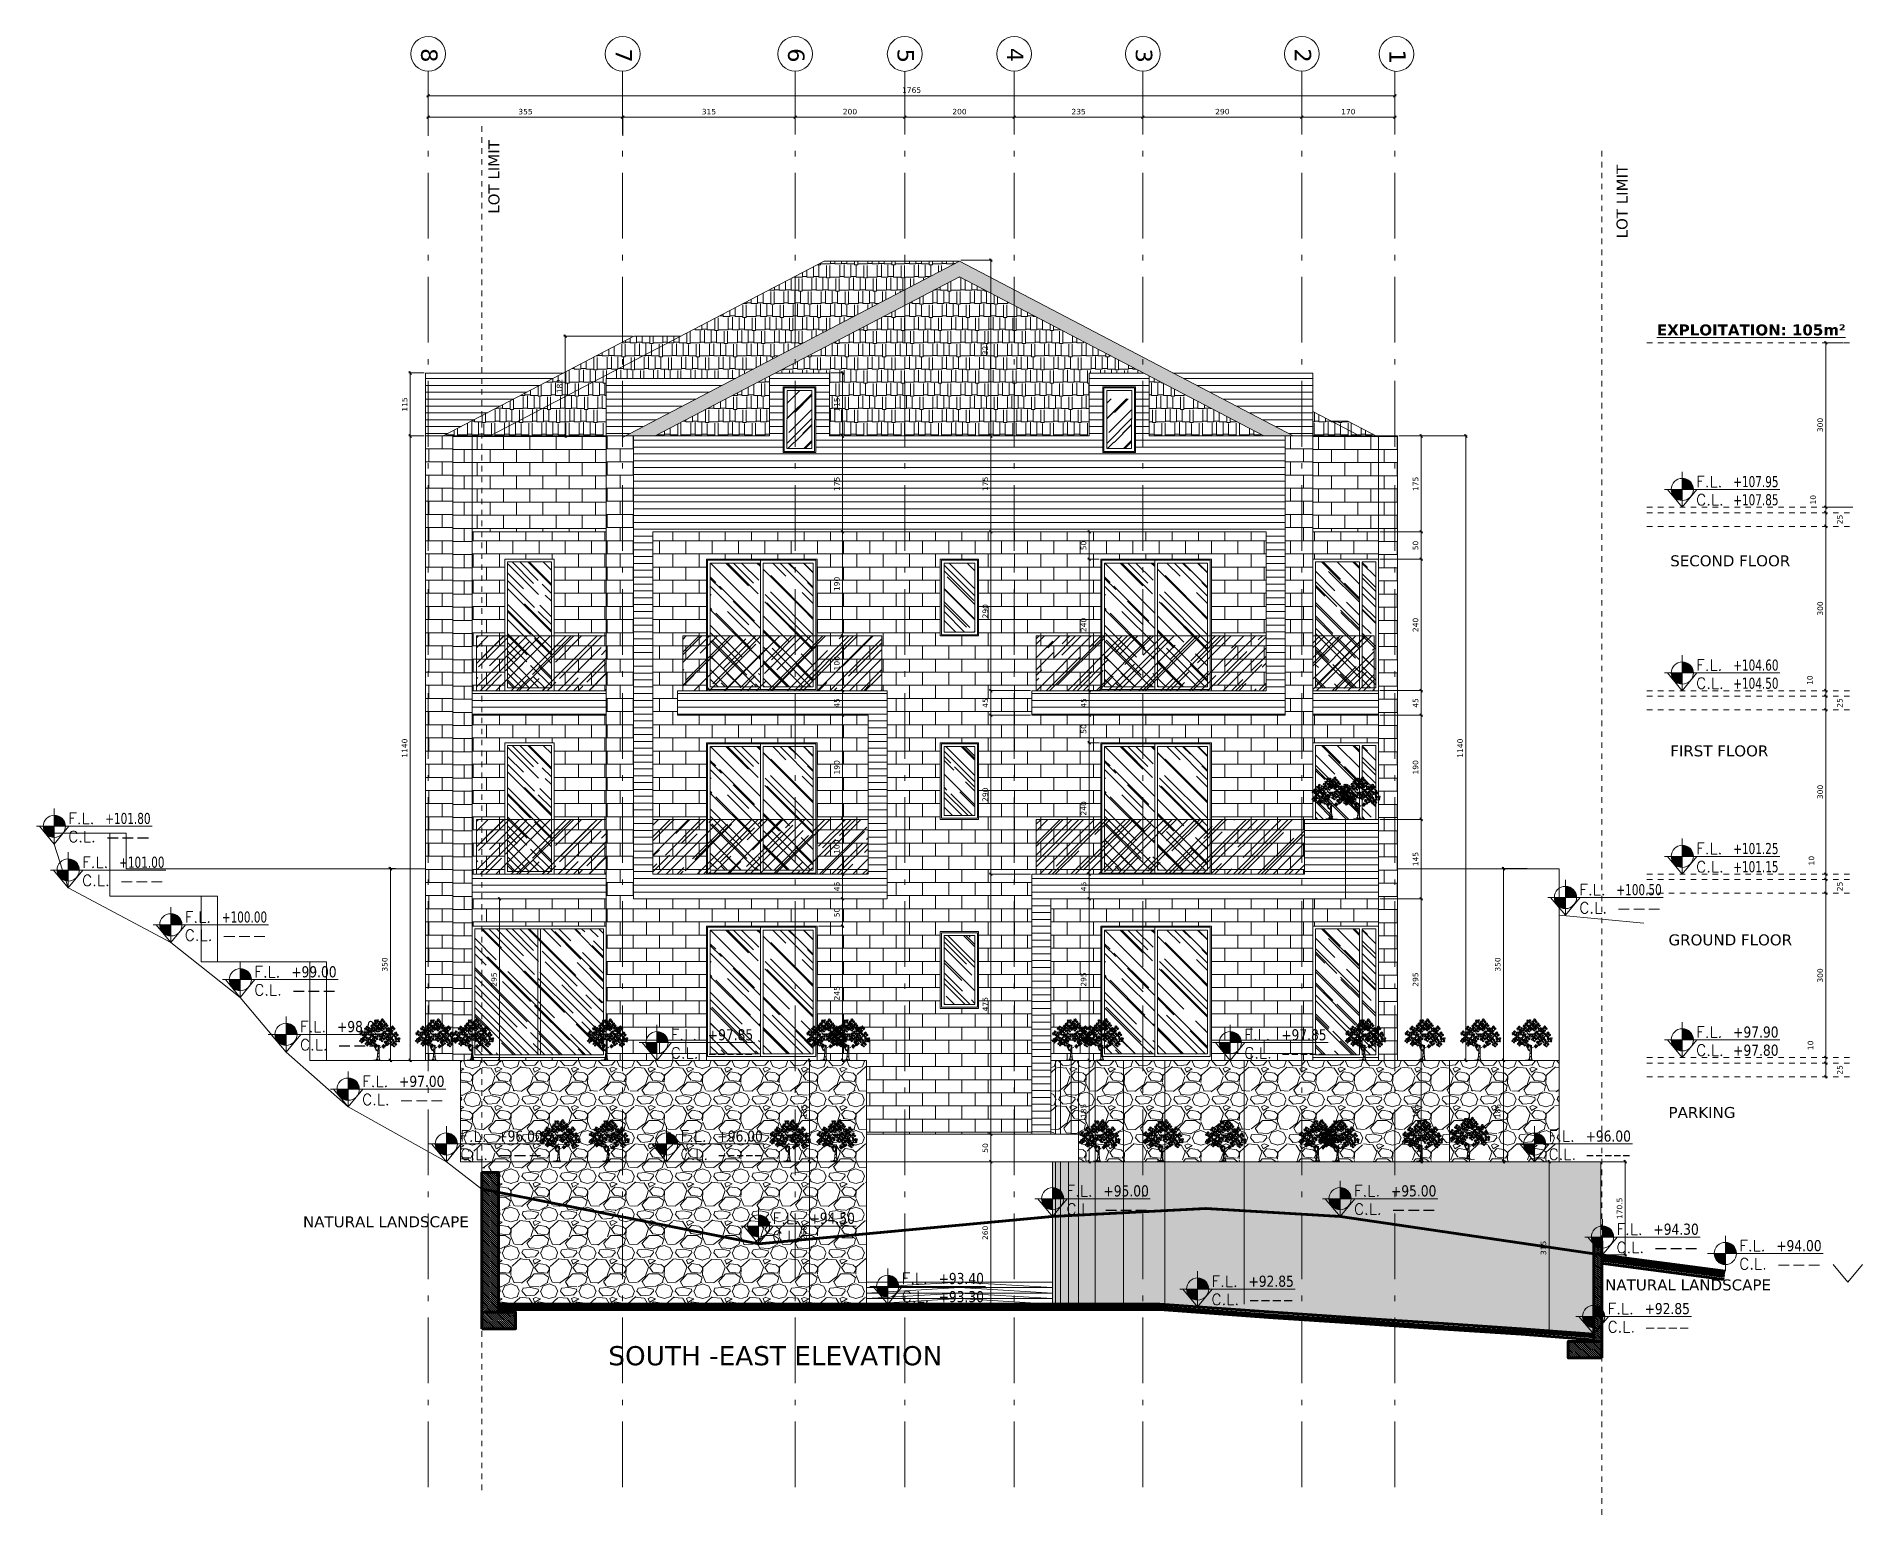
# Model space of a CAD drawing. Header units: inches. Extents: x -48 to 777, y -156 to 510.
# Drawn here: x 212.54 to 245.88, y -6.78 to 20.25 of the extents above; entities that cross this region are included whole.
import ezdxf
from ezdxf.enums import TextEntityAlignment as Align

# ---------------------------------------------------------------- set-up
doc = ezdxf.new("R2010")
doc.units = ezdxf.units.IN
doc.header["$MEASUREMENT"] = 0
for name, pattern in [('ACAD_ISO10W100', [18, 12, -3, 0, -3]), ('HIDDEN', [0.375, 0.25, -0.125]), ('NUHA', [1.45, 0.75, -0.25, 0.2, -0.25])]:
    doc.linetypes.add(name, pattern=pattern)
doc.layers.get('Defpoints').update_dxf_attribs({"lineweight": 5})
for name, color, linetype, lineweight in [('A-ANNOTATION', 34, 'Continuous', 5), ('A-AXIS ST', 251, 'ACAD_ISO10W100', 5), ('A-DIM', 9, 'Continuous', 5), ('A-HIDDEN', 254, 'HIDDEN', 5), ('A-PILLARS', 1, 'Continuous', 60), ('A-PLANTS', 3, 'Continuous', 5), ('A-PROJECTION2', 5, 'Continuous', 20), ('A-SIGNS1', 20, 'Continuous', 15), ('A-SIGNS2', 30, 'Continuous', 15), ('A-TEXT', 50, 'Continuous', 15), ('A-WINDOWS', 4, 'Continuous', 20), ('D-GLASS', 171, 'Continuous', 20), ('D-STONE', 52, 'Continuous', 20), ('D-WOOD', 32, 'Continuous', 20), ('H-GLASS', 111, 'Continuous', 5), ('H-PILLARS', 61, 'Continuous', 5), ('H-WOOD', 26, 'Continuous', 5)]:
    doc.layers.add(name, color=color, linetype=linetype, lineweight=lineweight)
doc.layers.add('H-STONE', color=7, linetype='Continuous', lineweight=5, true_color=0xc8bd6a)
doc.layers.add('HH-DARK GREY', color=7, linetype='Continuous', lineweight=5, true_color=0x404040)
doc.styles.add('ROMAND', font='verdana.ttf')
doc.styles.add('ROMANS', font='romans__.ttf', dxfattribs={"height": 0.14})
doc.dimstyles.new('M-1.50', dxfattribs={"dimtxt": 0.1, "dimasz": 0.05, "dimexe": 0.025, "dimexo": 0.025, "dimgap": 0.05, "dimtad": 1, "dimlfac": 100, "dimrnd": 0.5, "dimzin": 9, "dimdsep": 46, "dimtxsty": 'ROMAND', "dimblk": 'OBLIQUE', "dimcen": 1, "dimdle": 0.025, "dimclrd": 256, "dimclre": 256, "dimclrt": 2, "dimadec": 0, "dimazin": 0, "dimtfac": 0.666667, "dimtmove": 2, "dimatfit": 3, "dimfxl": 0.04, "dimtolj": 1, "dimtzin": 5, "dimlwd": -1, "dimlwe": -1, "dimarcsym": 0})
pattern_1 = [(135, (0, -3.35), (-0.6788225, 0.25455844), [4.5, -0.6, 1.5, -0.3]), (135, (-0.3882, -3.17393), (-0.0700036, -0.49426764), [0.9, -0.099, 1.8, -0.225]), (135, (-0.28638, -3.42425), (-1.24521504, 0.96095812), [2.4, -0.42, 1.2, -0.3])]
pattern_2 = [(135, (0, -6.7), (-0.6788225, 0.25455844), [4.5, -0.6, 1.5, -0.3]), (135, (-0.3882, -6.52393), (-0.0700036, -0.49426764), [0.9, -0.099, 1.8, -0.225]), (135, (-0.28638, -6.77425), (-1.24521504, 0.96095812), [2.4, -0.42, 1.2, -0.3])]
pattern_3 = [(135, (-7.2, -6.7), (-0.6788225, 0.25455844), [4.5, -0.6, 1.5, -0.3]), (135, (-7.5882, -6.52393), (-0.0700036, -0.49426764), [0.9, -0.099, 1.8, -0.225]), (135, (-7.48638, -6.77425), (-1.24521504, 0.96095812), [2.4, -0.42, 1.2, -0.3])]
pattern_4 = [(135, (-7.2, -3.35), (-0.6788225, 0.25455844), [4.5, -0.6, 1.5, -0.3]), (135, (-7.5882, -3.17393), (-0.0700036, -0.49426764), [0.9, -0.099, 1.8, -0.225]), (135, (-7.48638, -3.42425), (-1.24521504, 0.96095812), [2.4, -0.42, 1.2, -0.3])]
pattern_5 = [(135, (-7.2, 0), (-0.6788225, 0.25455844), [4.5, -0.6, 1.5, -0.3]), (135, (-7.5882, 0.17607), (-0.0700036, -0.49426764), [0.9, -0.099, 1.8, -0.225]), (135, (-7.48638, -0.07425), (-1.24521504, 0.96095812), [2.4, -0.42, 1.2, -0.3])]
pattern_6 = [(0, (-595.89108, 58.30616), (0, 0.24), []), (90, (-595.89108, 58.30616), (-0.24, 0.24), [0.24, -0.24])]
pattern_7 = [(0, (79.87779, -5e-13), (0, 0.24), []), (90, (79.87779, -5e-13), (-0.24, 0.24), [0.24, -0.24])]
pattern_8 = [(180, (79.87779, -5e-13), (-3e-17, -0.125), [])]
pattern_9 = [(135, (79.8778, -5e-13), (-0.6788225, 0.25455844), [4.5, -0.6, 1.5, -0.3]), (135, (79.4896, 0.17607), (-0.0700036, -0.4942676), [0.9, -0.099, 1.8, -0.225]), (135, (79.5914, -0.07425), (-1.24521504, 0.96095812), [2.4, -0.42, 1.2, -0.3])]
pattern_10 = [(135, (0.02128, -1.28595), (-0.0176776695, -0.0176776695), [])]
pattern_11 = [(228.012788, (0.504, 97.43333), (-5.6, -6.3), [0.0941752, -9.3233616]), (184.969741, (0.441, 97.36333), (8.4, 0.7), [0.1616076, -15.9991473]), (132.510447, (0.28, 97.34933), (7, -7.7), [0.1139516, -11.2812228]), (267.273689, (0.007, 97.17433), (0.7, 14), [0.1471666, -14.5694906]), (292.833654, (0, 97.02733), (-3.5, 8.4), [0.1443085, -14.2865612]), (357.273689, (0.056, 96.89433), (-14, 0.7), [0.1471666, -14.5694906]), (37.69424, (0.203, 96.88733), (-9.1, -7), [0.1946203, -19.267394]), (72.255328, (0.357, 97.00633), (4.9, 15.4), [0.1837416, -18.190425]), (121.429566, (0.413, 97.18133), (-5.6, 9.1), [0.147665, -14.6188512]), (175.236358, (0.336, 97.30733), (7.7, -0.7), [0.1685824, -8.2605338]), (222.397438, (0.168, 97.32133), (-8.4, -7.7), [0.2180136, -21.5833625]), (138.814075, (0.7, 97.16733), (-4.9, 4.2), [0.0744107, -7.3666914]), (171.469234, (0.644, 97.21633), (9.1, -1.4), [0.1415659, -14.015058]), (225, (0.504, 97.23733), (-8e-17, -0.7), [0.0989947, -0.8909548]), (203.19859, (0.455, 97.32133), (3.5, 1.4), [0.0533106, -5.2777306]), (291.80141, (0.406, 97.30033), (-0.7, 2.1), [0.0753921, -3.6942233]), (30.963757, (0.434, 97.23033), (2.1, 1.4), [0.1224503, -3.959216]), (161.56505, (0.539, 97.29333), (1.4, -0.7), [0.0885437, -2.1250507]), (16.38954, (0, 97.30033), (7, 2.1), [0.12404, -12.2799916]), (70.346176, (0.119, 97.33533), (-2.8, -7.7), [0.1040627, -10.3021854]), (293.19859, (0.539, 97.43333), (-1.4, 3.5), [0.1066205, -5.2244207]), (343.61046, (0.581, 97.33533), (-7, 2.1), [0.12404, -12.2799916]), (339.443955, (0, 96.86633), (-3.5, 1.4), [0.119616, -5.8611866]), (294.77514, (0.112, 96.82433), (-3.5, 7.7), [0.1002246, -9.9222501]), (66.80141, (0.546, 96.73333), (1.4, 3.5), [0.1066205, -5.2244207]), (17.354025, (0.588, 96.83133), (-9.1, -2.8), [0.1173417, -11.6167965]), (69.443955, (0.203, 96.73333), (-1.4, -3.5), [0.059808, -5.9209946]), (101.30993, (0.504, 96.73333), (-0.7, 2.8), [0.035693, -3.5336207]), (165.96376, (0.497, 96.76833), (2.1, -0.7), [0.1443085, -2.7418654]), (186.009006, (0.357, 96.80333), (7, 0.7), [0.133735, -13.2397462]), (303.69007, (0.434, 97.16733), (-0.7, 1.4), [0.1009554, -2.4229305]), (353.157227, (0.49, 97.08333), (11.9, -1.4), [0.1762558, -17.4492938]), (60.945396, (0.665, 97.06233), (-2.8, -4.9), [0.0720692, -7.1348719]), (90, (0.7, 97.1253), (-0.7, 0.7), [0.042, -0.658]), (120.256437, (0.343, 96.82433), (2.8, -4.9), [0.0972468, -9.627464]), (48.012788, (0.294, 96.90833), (5.6, 6.3), [0.1883504, -9.2291864]), (0, (0.42, 97.0483), (0.7, 0.7), [0.182, -0.518]), (325.304846, (0.602, 97.04833), (7, -4.9), [0.1106798, -10.957292]), (254.054604, (0.693, 96.98533), (-0.7, -2.8), [0.1019214, -4.9941555]), (207.645975, (0.665, 96.88733), (-13.3, -7), [0.1659455, -16.428632]), (175.426079, (0.518, 96.81033), (-9.1, 0.7), [0.1755593, -17.3803514])]
pattern_12 = [(0, (0, 96.73333), (0.51, 0.24), [0.12, -0.1, 0.14, -0.06, 0.18, -0.08]), (0, (0.12, 96.74333), (0.51, 0.24), [0.1, -0.38, 0.08, -0.12]), (0, (0.36, 96.71833), (0.51, 0.24), [0.06, -0.62]), (90, (0, 96.73333), (-0.17, 0.24), [0.23, -0.73]), (90, (0.12, 96.73333), (-0.17, 0.24), [0.225, -0.735]), (90, (0.22, 96.73333), (-0.17, 0.24), [0.21, -0.75]), (90, (0.36, 96.71833), (-0.17, 0.24), [0.23, -0.73]), (90, (0.42, 96.71833), (-0.17, 0.24), [0.23, -0.73]), (90, (0.6, 96.73333), (-0.17, 0.24), [0.22, -0.74])]

msp = doc.modelspace()

# ---------------------------------------------------------------- texts
at = {"layer": 'A-ANNOTATION', "char_height": 0.3, "width": 5.0170833, "attachment_point": 1, "rotation": 270, "style": 'ROMAND'}
for s, insert in [('\\pi2.402;8', (219.86546, 22.43641)), ('\\pi2.4024;6', (226.56546, 22.43641)), ('\\pi2.3951;4', (230.56395, 22.43641)), ('\\pi2.4059;7', (223.41546, 22.43641)), ('\\pi2.4108;5', (228.56546, 22.43499)), ('\\pi2.4097;3', (232.91546, 22.43641)), ('\\pi2.407;2', (235.81714, 22.4364)), ('\\pi2.4273;1', (237.54536, 22.43499))]:
    msp.add_mtext(s, dxfattribs=dict(at, insert=insert))
at = {"layer": 'A-TEXT', "char_height": 0.2, "width": 3.1472551, "attachment_point": 1, "rotation": 90, "style": 'ROMAND'}
for insert in [(220.79454, 17.01127), (241.39355, 16.56127)]:
    msp.add_mtext('LOT LIMIT', dxfattribs=dict(at, insert=insert))
at = {"layer": 'A-TEXT', "style": 'ROMAND'}
for s, insert, char_height, width, attachment_point in [('{\\fVerdana|b1|i0|c0|p34;\\LEXPLOITATION: 105m²}', (245.57511, 14.78571), 0.2, 3.8018074, 9), ('SECOND FLOOR', (242.37372, 10.7738), 0.2, 3.1472551, 1), ('FIRST FLOOR', (242.37372, 7.30348), 0.2, 3.1472551, 1), ('GROUND FLOOR', (242.3424, 3.85258), 0.2, 3.1472551, 1), ('PARKING', (242.3424, 0.70132), 0.2, 3.1472551, 1), ('NATURAL LANDSCAPE', (217.40812, -1.29465), 0.2, 96.1902511, 1), ('NATURAL LANDSCAPE', (241.18473, -2.44725), 0.2, 96.1902511, 1), ('SOUTH -EAST ELEVATION', (222.98331, -3.66454), 0.35, 6.7333176, 1)]:
    msp.add_mtext(s, dxfattribs=dict(at, insert=insert, char_height=char_height, width=width, attachment_point=attachment_point))

# ---------------------------------------------------------------- blocks, each defined once
blk = doc.blocks.new('GXFHGCGFCD')
at = {"layer": 'A-SIGNS1', "linetype": 'NUHA'}
h = blk.add_hatch(color=256, dxfattribs=at)
h.paths.add_polyline_path([(90.382, 61.33), (90.382, 61.17), (90.542, 61.17, 0.414214)])
h.paths.add_polyline_path([(90.382, 61.17), (90.222, 61.17, 0.414214), (90.382, 61.01)])
at = {"layer": 'A-SIGNS1'}
for p, q in [((90.382, 60.914), (90.382, 61.426)), ((90.126, 61.17), (91.79, 61.17))]:
    blk.add_line(p, q, dxfattribs=at)
blk.add_circle((90.382, 61.17), 0.16, dxfattribs=at)
blk = doc.blocks.new('DGXFHXFGDFD')
at = {"layer": 'A-SIGNS1'}
blk.add_blockref('GXFHGCGFCD', (0, 0), dxfattribs=at)
at = {"layer": 'A-SIGNS2', "linetype": 'NUHA', "style": 'ROMANS'}
for s, p in [('F.L.', (90.583, 61.203)), ('C.L.', (90.583, 60.941))]:
    blk.add_text(s, height=0.16, dxfattribs=at).set_placement(p)
at = {"layer": 'A-SIGNS2', "style": 'ROMANS', "width": 0.910135, "flags": 4}
for tag, p, p2 in [('NIV.FINI', (91.116, 61.203), (91.79, 61.203)), ('NIV.BETON', (91.116, 60.941), (91.79, 60.941))]:
    blk.add_attdef(tag, text='', height=0.16, dxfattribs=at).set_placement(p, p2, align=Align.FIT)
blk = doc.blocks.new('_Oblique')
at = {"color": 0, "linetype": 'ByBlock', "lineweight": -2}
blk.add_line((-0.5, -0.5), (0.5, 0.5), dxfattribs=at)
blk = doc.blocks.new('*D906')
at = {"layer": 'A-DIM', "transparency": 16777216}
blk.add_line((245.214, 1.228), (245.214, 1.528), dxfattribs=at)
at = {"layer": 'Defpoints', "color": 0, "transparency": 16777216}
for p in [(245.214, 1.503), (245.214, 1.503), (245.214, 1.253)]:
    blk.add_point(p, dxfattribs=at)
at = {"layer": 'A-DIM', "transparency": 16777216, "xscale": 0.05, "yscale": 0.05, "zscale": 0.05}
for p, rotation in [((245.214, 1.503), 90), ((245.214, 1.253), 270)]:
    blk.add_blockref('_Oblique', p, dxfattribs=dict(at, rotation=rotation))
at = {"layer": 'A-DIM', "color": 2, "transparency": 16777216, "insert": (245.471, 1.378), "char_height": 0.1, "attachment_point": 5, "rotation": 90, "style": 'ROMAND'}
blk.add_mtext('\\A1;25', dxfattribs=at)
blk = doc.blocks.new('*D907')
at = {"layer": 'A-DIM', "transparency": 16777216}
blk.add_line((245.214, 1.478), (245.214, 1.628), dxfattribs=at)
at = {"layer": 'Defpoints', "color": 0, "transparency": 16777216}
for p in [(245.214, 1.603), (245.214, 1.603), (245.214, 1.503)]:
    blk.add_point(p, dxfattribs=at)
at = {"layer": 'A-DIM', "transparency": 16777216, "xscale": 0.05, "yscale": 0.05, "zscale": 0.05}
for p, rotation in [((245.214, 1.603), 90), ((245.214, 1.503), 270)]:
    blk.add_blockref('_Oblique', p, dxfattribs=dict(at, rotation=rotation))
at = {"layer": 'A-DIM', "color": 2, "transparency": 16777216, "insert": (244.935, 1.827), "char_height": 0.1, "attachment_point": 5, "rotation": 90, "style": 'ROMAND'}
blk.add_mtext('\\A1;10', dxfattribs=at)
blk = doc.blocks.new('*D908')
at = {"layer": 'A-DIM', "transparency": 16777216}
blk.add_line((245.214, 1.578), (245.214, 4.628), dxfattribs=at)
at = {"layer": 'Defpoints', "color": 0, "transparency": 16777216}
for p in [(245.214, 4.603), (245.214, 4.603), (245.214, 1.603)]:
    blk.add_point(p, dxfattribs=at)
at = {"layer": 'A-DIM', "transparency": 16777216, "xscale": 0.05, "yscale": 0.05, "zscale": 0.05}
for p, rotation in [((245.214, 4.603), 90), ((245.214, 1.603), 270)]:
    blk.add_blockref('_Oblique', p, dxfattribs=dict(at, rotation=rotation))
at = {"layer": 'A-DIM', "color": 2, "transparency": 16777216, "insert": (245.112, 3.103), "char_height": 0.1, "attachment_point": 5, "rotation": 90, "style": 'ROMAND'}
blk.add_mtext('\\A1;300', dxfattribs=at)
blk = doc.blocks.new('*D909')
at = {"layer": 'A-DIM', "transparency": 16777216}
blk.add_line((245.214, 4.578), (245.214, 4.878), dxfattribs=at)
at = {"layer": 'Defpoints', "color": 0, "transparency": 16777216}
for p in [(245.214, 4.853), (245.214, 4.853), (245.214, 4.603)]:
    blk.add_point(p, dxfattribs=at)
at = {"layer": 'A-DIM', "transparency": 16777216, "xscale": 0.05, "yscale": 0.05, "zscale": 0.05}
for p, rotation in [((245.214, 4.853), 90), ((245.214, 4.603), 270)]:
    blk.add_blockref('_Oblique', p, dxfattribs=dict(at, rotation=rotation))
at = {"layer": 'A-DIM', "color": 2, "transparency": 16777216, "insert": (245.471, 4.728), "char_height": 0.1, "attachment_point": 5, "rotation": 90, "style": 'ROMAND'}
blk.add_mtext('\\A1;25', dxfattribs=at)
blk = doc.blocks.new('*D910')
at = {"layer": 'A-DIM', "transparency": 16777216}
blk.add_line((245.214, 4.828), (245.214, 4.978), dxfattribs=at)
at = {"layer": 'Defpoints', "color": 0, "transparency": 16777216}
for p in [(245.214, 4.953), (245.214, 4.953), (245.214, 4.853)]:
    blk.add_point(p, dxfattribs=at)
at = {"layer": 'A-DIM', "transparency": 16777216, "xscale": 0.05, "yscale": 0.05, "zscale": 0.05}
for p, rotation in [((245.214, 4.953), 90), ((245.214, 4.853), 270)]:
    blk.add_blockref('_Oblique', p, dxfattribs=dict(at, rotation=rotation))
at = {"layer": 'A-DIM', "color": 2, "transparency": 16777216, "insert": (244.953, 5.199), "char_height": 0.1, "attachment_point": 5, "rotation": 90, "style": 'ROMAND'}
blk.add_mtext('\\A1;10', dxfattribs=at)
blk = doc.blocks.new('*D911')
at = {"layer": 'A-DIM', "transparency": 16777216}
blk.add_line((245.214, 4.928), (245.214, 7.978), dxfattribs=at)
at = {"layer": 'Defpoints', "color": 0, "transparency": 16777216}
for p in [(245.214, 7.953), (245.214, 7.953), (245.214, 4.953)]:
    blk.add_point(p, dxfattribs=at)
at = {"layer": 'A-DIM', "transparency": 16777216, "xscale": 0.05, "yscale": 0.05, "zscale": 0.05}
for p, rotation in [((245.214, 7.953), 90), ((245.214, 4.953), 270)]:
    blk.add_blockref('_Oblique', p, dxfattribs=dict(at, rotation=rotation))
at = {"layer": 'A-DIM', "color": 2, "transparency": 16777216, "insert": (245.112, 6.453), "char_height": 0.1, "attachment_point": 5, "rotation": 90, "style": 'ROMAND'}
blk.add_mtext('\\A1;300', dxfattribs=at)
blk = doc.blocks.new('*D912')
at = {"layer": 'A-DIM', "transparency": 16777216}
blk.add_line((245.214, 7.928), (245.214, 8.228), dxfattribs=at)
at = {"layer": 'Defpoints', "color": 0, "transparency": 16777216}
for p in [(245.214, 8.203), (245.214, 8.203), (245.214, 7.953)]:
    blk.add_point(p, dxfattribs=at)
at = {"layer": 'A-DIM', "transparency": 16777216, "xscale": 0.05, "yscale": 0.05, "zscale": 0.05}
for p, rotation in [((245.214, 8.203), 90), ((245.214, 7.953), 270)]:
    blk.add_blockref('_Oblique', p, dxfattribs=dict(at, rotation=rotation))
at = {"layer": 'A-DIM', "color": 2, "transparency": 16777216, "insert": (245.471, 8.078), "char_height": 0.1, "attachment_point": 5, "rotation": 90, "style": 'ROMAND'}
blk.add_mtext('\\A1;25', dxfattribs=at)
blk = doc.blocks.new('*D913')
at = {"layer": 'A-DIM', "transparency": 16777216}
blk.add_line((245.214, 8.178), (245.214, 8.328), dxfattribs=at)
at = {"layer": 'Defpoints', "color": 0, "transparency": 16777216}
for p in [(245.214, 8.303), (245.214, 8.303), (245.214, 8.203)]:
    blk.add_point(p, dxfattribs=at)
at = {"layer": 'A-DIM', "transparency": 16777216, "xscale": 0.05, "yscale": 0.05, "zscale": 0.05}
for p, rotation in [((245.214, 8.303), 90), ((245.214, 8.203), 270)]:
    blk.add_blockref('_Oblique', p, dxfattribs=dict(at, rotation=rotation))
at = {"layer": 'A-DIM', "color": 2, "transparency": 16777216, "insert": (244.924, 8.495), "char_height": 0.1, "attachment_point": 5, "rotation": 90, "style": 'ROMAND'}
blk.add_mtext('\\A1;10', dxfattribs=at)
blk = doc.blocks.new('*D914')
at = {"layer": 'A-DIM', "transparency": 16777216}
blk.add_line((245.214, 8.278), (245.214, 11.328), dxfattribs=at)
at = {"layer": 'Defpoints', "color": 0, "transparency": 16777216}
for p in [(245.214, 11.303), (245.214, 11.303), (245.214, 8.303)]:
    blk.add_point(p, dxfattribs=at)
at = {"layer": 'A-DIM', "transparency": 16777216, "xscale": 0.05, "yscale": 0.05, "zscale": 0.05}
for p, rotation in [((245.214, 11.303), 90), ((245.214, 8.303), 270)]:
    blk.add_blockref('_Oblique', p, dxfattribs=dict(at, rotation=rotation))
at = {"layer": 'A-DIM', "color": 2, "transparency": 16777216, "insert": (245.112, 9.803), "char_height": 0.1, "attachment_point": 5, "rotation": 90, "style": 'ROMAND'}
blk.add_mtext('\\A1;300', dxfattribs=at)
blk = doc.blocks.new('*D915')
at = {"layer": 'A-DIM', "transparency": 16777216}
blk.add_line((245.214, 11.278), (245.214, 11.578), dxfattribs=at)
at = {"layer": 'Defpoints', "color": 0, "transparency": 16777216}
for p in [(245.214, 11.553), (245.214, 11.553), (245.214, 11.303)]:
    blk.add_point(p, dxfattribs=at)
at = {"layer": 'A-DIM', "transparency": 16777216, "xscale": 0.05, "yscale": 0.05, "zscale": 0.05}
for p, rotation in [((245.214, 11.553), 90), ((245.214, 11.303), 270)]:
    blk.add_blockref('_Oblique', p, dxfattribs=dict(at, rotation=rotation))
at = {"layer": 'A-DIM', "color": 2, "transparency": 16777216, "insert": (245.471, 11.428), "char_height": 0.1, "attachment_point": 5, "rotation": 90, "style": 'ROMAND'}
blk.add_mtext('\\A1;25', dxfattribs=at)
blk = doc.blocks.new('*D916')
at = {"layer": 'A-DIM', "transparency": 16777216}
blk.add_line((245.214, 11.528), (245.214, 11.678), dxfattribs=at)
at = {"layer": 'Defpoints', "color": 0, "transparency": 16777216}
for p in [(245.214, 11.653), (245.214, 11.653), (245.214, 11.553)]:
    blk.add_point(p, dxfattribs=at)
at = {"layer": 'A-DIM', "transparency": 16777216, "xscale": 0.05, "yscale": 0.05, "zscale": 0.05}
for p, rotation in [((245.214, 11.653), 90), ((245.214, 11.553), 270)]:
    blk.add_blockref('_Oblique', p, dxfattribs=dict(at, rotation=rotation))
at = {"layer": 'A-DIM', "color": 2, "transparency": 16777216, "insert": (244.984, 11.789), "char_height": 0.1, "attachment_point": 5, "rotation": 90, "style": 'ROMAND'}
blk.add_mtext('\\A1;10', dxfattribs=at)
blk = doc.blocks.new('*D917')
at = {"layer": 'A-DIM', "transparency": 16777216}
for p, q in [((245.214, 14.678), (245.214, 11.628)), ((245.537, 14.653), (245.189, 14.653)), ((245.707, 11.653), (245.189, 11.653))]:
    blk.add_line(p, q, dxfattribs=at)
at = {"layer": 'Defpoints', "color": 0, "transparency": 16777216}
for p in [(245.562, 14.653), (245.214, 11.653), (245.732, 11.653)]:
    blk.add_point(p, dxfattribs=at)
at = {"layer": 'A-DIM', "transparency": 16777216, "xscale": 0.05, "yscale": 0.05, "zscale": 0.05}
for p, rotation in [((245.214, 14.653), 90), ((245.214, 11.653), 270)]:
    blk.add_blockref('_Oblique', p, dxfattribs=dict(at, rotation=rotation))
at = {"layer": 'A-DIM', "color": 2, "transparency": 16777216, "insert": (245.112, 13.153), "char_height": 0.1, "attachment_point": 5, "rotation": 90, "style": 'ROMAND'}
blk.add_mtext('\\A1;300', dxfattribs=at)
blk = doc.blocks.new('DRC-LEF11')
for points in [[(-325, -375), (-466, 246), (-1031, 401), (-1313, -220), (-1736, 655), (-2512, 105), (-1962, -474), (-2554, -502), (-2526, -855), (-1553, -912), (-1680, -1731), (-1383, -898), (-904, -1406), (-255, -968), (-960, -488)], [(-417, 1201), (-1003, 888), (-1201, 1883), (-369, 1747), (-799, 2129), (-683, 2586), (-117, 2558), (-83, 2361), (183, 2279), (128, 1856), (769, 1999), (639, 1297), (67, 1454), (387, 888), (81, 1263), (-144, 608), (-703, 676)], [(2388, 1443), (2085, 1029), (2097, 1454), (1689, 1326), (1881, 801), (1514, 912), (1881, 685), (1607, 352), (1736, 37), (2056, 236), (2155, 580), (2178, 107), (2575, 142), (2511, 294), (2802, 311), (2435, 807), (2808, 964)], [(1593, -1462), (1791, -2436), (1269, -2493), (1170, -1900), (747, -2451), (-57, -1843), (789, -1236), (154, -1067), (253, -291), (1226, -615), (1621, -262), (2158, -700), (1678, -1293), (2355, -1618)]]:
    blk.add_lwpolyline(points, close=True)
blk = doc.blocks.new('Trf21')
for p, q in [((-0.128, 0.511), (-0.05, 0.451)), ((-0.088, 0.721), (-0.071, 0.665)), ((-0.087, 0.727), (-0.066, 0.667)), ((-0.071, 0.665), (-0.034, 0.628)), ((-0.066, 0.667), (-0.019, 0.627)), ((0.097, 0.63), (0.07, 0.541)), ((0.371, 0.6), (0.306, 0.557)), ((-0.032, 0.01), (-0.112, 0.016)), ((-0.045, 0.009), (-0.017, 0.057)), ((-0.042, 0.034), (0.003, 0.004)), ((-0.013, 0.047), (-0.032, 0.01)), ((-0.021, 0.004), (0.008, 0.026)), ((-0.017, 0.057), (-0.001, 0.225)), ((-0.001, 0.01), (0.092, -0.007)), ((0.001, 0.247), (0.007, 0.388)), ((0.003, 0.004), (0.037, 0.028)), ((0.021, 0.296), (0.075, 0.326)), ((0.025, 0.071), (0.045, 0.002)), ((0.026, 0.193), (0.029, 0.375)), ((0.032, 0.07), (0.026, 0.193)), ((0.056, -0.001), (0.032, 0.07)), ((0.092, -0.007), (0.163, 0.004))]:
    blk.add_line(p, q)
for points in [[(-0.128, 0.511), (-0.083, 0.47)], [(0.099, 0.625), (0.081, 0.552)], [(-0.101, 0.372), (-0.041, 0.269), (-0.001, 0.247)], [(0.005, 0.225), (-0.055, 0.266), (-0.101, 0.372)]]:
    blk.add_lwpolyline(points)
for centre, radius, start, end in [((0.018, 0.125), 0.0346, 210.3847, 292.3327), ((0.018, 0.128), 0.0346, 210.3847, 292.3327), ((0.008, 0.2), 0.0222, 233.6562, 325.635), ((0.006, 0.196), 0.0222, 238.7333, 337.3259)]:
    blk.add_arc(centre, radius, start, end)
for p, xscale, yscale, zscale, rotation in [((-0.106, 0.858), 2.43302399999876e-05, 2.43302399999876e-05, 2.43302399999876e-05, 251.5650511771555), ((-0.032, 0.956), 2.027520000000564e-05, 2.027520000000564e-05, 2.027520000000564e-05, 206.5650511770604), ((0.031, 0.858), 2.43302399999876e-05, 2.43302399999876e-05, 2.43302399999876e-05, 251.5650511771555), ((0.104, 0.957), 2.433023999999771e-05, 2.433023999999771e-05, 2.433023999999771e-05, 249.2089462000762), ((0.182, 0.861), 2.433023999999771e-05, 2.433023999999771e-05, 2.433023999999771e-05, 249.2089462000762), ((-0.392, 0.483), 2.027519999995158e-05, 2.027519999995158e-05, 2.027519999995158e-05, 161.5699608730971), ((-0.38, 0.664), 2.433024000002827e-05, 2.433024000002827e-05, 2.433024000002827e-05, 355.8174267607223), ((-0.316, 0.561), 2.43302399999876e-05, 2.43302399999876e-05, 2.43302399999876e-05, 251.5650511771555), ((-0.266, 0.78), 2.433024000002827e-05, 2.433024000002827e-05, 2.433024000002827e-05, 355.8174267607223), ((-0.252, 0.669), 2.027520000000564e-05, 2.027520000000564e-05, 2.027520000000564e-05, 206.5650511770604), ((-0.256, 0.411), 2.027519999995158e-05, 2.027519999995158e-05, 2.027519999995158e-05, 161.5699608730971), ((-0.211, 0.503), 2.43302399999876e-05, 2.43302399999876e-05, 2.43302399999876e-05, 251.5650511771555), ((-0.156, 0.736), 2.433023999999771e-05, 2.433023999999771e-05, 2.433023999999771e-05, 249.2089462000762), ((-0.144, 0.613), 2.027520000000564e-05, 2.027520000000564e-05, 2.027520000000564e-05, 206.5650511770604), ((-0.137, 0.43), 2.43302399999876e-05, 2.43302399999876e-05, 2.43302399999876e-05, 251.5650511771555), ((-0.069, 0.538), 2.43302399999876e-05, 2.43302399999876e-05, 2.43302399999876e-05, 251.5650511771555), ((-0.024, 0.767), 2.43302399999876e-05, 2.43302399999876e-05, 2.43302399999876e-05, 251.5650511771555), ((0.025, 0.617), 2.027520000000564e-05, 2.027520000000564e-05, 2.027520000000564e-05, 206.5650511770604), ((0.099, 0.534), 2.43302399999876e-05, 2.43302399999876e-05, 2.43302399999876e-05, 251.5650511771555), ((0.101, 0.78), 2.027520000001363e-05, 2.027520000001363e-05, 2.027520000001363e-05, 251.2400569682416), ((0.154, 0.66), 2.43302399999876e-05, 2.43302399999876e-05, 2.43302399999876e-05, 251.5650511771555), ((0.213, 0.434), 2.433024000000841e-05, 2.433024000000841e-05, 2.433024000000841e-05, 324.0436233204519), ((0.228, 0.566), 2.433023999999771e-05, 2.433023999999771e-05, 2.433023999999771e-05, 249.2089462000762), ((0.24, 0.75), 2.027519999997771e-05, 2.027519999997771e-05, 2.027519999997771e-05, 116.5650511769465), ((0.305, 0.663), 2.43302399999876e-05, 2.43302399999876e-05, 2.43302399999876e-05, 251.5650511771555), ((0.325, 0.509), 2.433023999999771e-05, 2.433023999999771e-05, 2.433023999999771e-05, 249.2089462000762), ((0.35, 0.784), 2.43302399999876e-05, 2.43302399999876e-05, 2.43302399999876e-05, 251.5650511771555), ((0.39, 0.406), 2.43302399999876e-05, 2.43302399999876e-05, 2.43302399999876e-05, 251.5650511771555), ((0.43, 0.635), 2.433023999999771e-05, 2.433023999999771e-05, 2.433023999999771e-05, 249.2089462000762), ((0.48, 0.512), 2.433024000003196e-05, 2.433024000003196e-05, 2.433024000003196e-05, 206.2009624171324), ((-0.046, 0.364), 1.520639999998978e-05, 1.520639999998978e-05, 1.520639999998978e-05, 71.5650511771524), ((0.138, 0.347), 1.520639999998978e-05, 1.520639999998978e-05, 1.520639999998978e-05, 71.5650511771524)]:
    blk.add_blockref('DRC-LEF11', p, dxfattribs=dict(xscale=xscale, yscale=yscale, zscale=zscale, rotation=rotation))
blk = doc.blocks.new('*D590')
at = {"layer": 'A-DIM', "transparency": 16777216}
for p, q in [((220.999, 4.528), (220.999, 1.528)), ((221.038, 1.553), (220.974, 1.553))]:
    blk.add_line(p, q, dxfattribs=at)
at = {"layer": 'Defpoints', "color": 0, "transparency": 16777216}
for p in [(220.999, 4.503), (220.999, 1.553), (221.063, 1.553)]:
    blk.add_point(p, dxfattribs=at)
at = {"layer": 'A-DIM', "transparency": 16777216, "xscale": 0.05, "yscale": 0.05, "zscale": 0.05}
for p, rotation in [((220.999, 4.503), 90), ((220.999, 1.553), 270)]:
    blk.add_blockref('_Oblique', p, dxfattribs=dict(at, rotation=rotation))
at = {"layer": 'A-DIM', "color": 2, "transparency": 16777216, "insert": (220.897, 3.028), "char_height": 0.1, "attachment_point": 5, "rotation": 90, "style": 'ROMAND'}
blk.add_mtext('\\A1;295', dxfattribs=at)
blk = doc.blocks.new('*D594')
at = {"layer": 'A-DIM', "transparency": 16777216}
for p, q in [((229.421, 16.161), (229.994, 16.161)), ((229.969, 16.186), (229.969, 12.928)), ((229.821, 12.953), (229.994, 12.953))]:
    blk.add_line(p, q, dxfattribs=at)
at = {"layer": 'Defpoints', "color": 0, "transparency": 16777216}
for p in [(229.396, 16.161), (229.796, 12.953), (229.969, 12.953)]:
    blk.add_point(p, dxfattribs=at)
at = {"layer": 'A-DIM', "transparency": 16777216, "xscale": 0.05, "yscale": 0.05, "zscale": 0.05}
for p, rotation in [((229.969, 16.161), 90), ((229.969, 12.953), 270)]:
    blk.add_blockref('_Oblique', p, dxfattribs=dict(at, rotation=rotation))
at = {"layer": 'A-DIM', "color": 2, "transparency": 16777216, "insert": (229.867, 14.557), "char_height": 0.1, "attachment_point": 5, "rotation": 90, "style": 'ROMAND'}
blk.add_mtext('\\A1;321', dxfattribs=at)
blk = doc.blocks.new('*D595')
at = {"layer": 'A-DIM', "transparency": 16777216}
for p, q in [((229.821, 12.953), (229.994, 12.953)), ((229.969, 12.978), (229.969, 11.178)), ((229.705, 11.203), (229.994, 11.203))]:
    blk.add_line(p, q, dxfattribs=at)
at = {"layer": 'Defpoints', "color": 0, "transparency": 16777216}
for p in [(229.796, 12.953), (229.68, 11.203), (229.969, 11.203)]:
    blk.add_point(p, dxfattribs=at)
at = {"layer": 'A-DIM', "transparency": 16777216, "xscale": 0.05, "yscale": 0.05, "zscale": 0.05}
for p, rotation in [((229.969, 12.953), 90), ((229.969, 11.203), 270)]:
    blk.add_blockref('_Oblique', p, dxfattribs=dict(at, rotation=rotation))
at = {"layer": 'A-DIM', "color": 2, "transparency": 16777216, "insert": (229.868, 12.078), "char_height": 0.1, "attachment_point": 5, "rotation": 90, "style": 'ROMAND'}
blk.add_mtext('\\A1;175', dxfattribs=at)
blk = doc.blocks.new('*D596')
at = {"layer": 'A-DIM', "transparency": 16777216}
for p, q in [((229.705, 11.203), (229.994, 11.203)), ((229.969, 11.228), (229.969, 8.278)), ((230.69, 8.303), (229.944, 8.303))]:
    blk.add_line(p, q, dxfattribs=at)
at = {"layer": 'Defpoints', "color": 0, "transparency": 16777216}
for p in [(229.68, 11.203), (229.969, 8.303), (230.715, 8.303)]:
    blk.add_point(p, dxfattribs=at)
at = {"layer": 'A-DIM', "transparency": 16777216, "xscale": 0.05, "yscale": 0.05, "zscale": 0.05}
for p, rotation in [((229.969, 11.203), 90), ((229.969, 8.303), 270)]:
    blk.add_blockref('_Oblique', p, dxfattribs=dict(at, rotation=rotation))
at = {"layer": 'A-DIM', "color": 2, "transparency": 16777216, "insert": (229.867, 9.753), "char_height": 0.1, "attachment_point": 5, "rotation": 90, "style": 'ROMAND'}
blk.add_mtext('\\A1;290', dxfattribs=at)
blk = doc.blocks.new('*D597')
at = {"layer": 'A-DIM', "transparency": 16777216}
for p, q in [((230.69, 8.303), (229.944, 8.303)), ((229.969, 8.328), (229.969, 7.828)), ((230.69, 7.853), (229.944, 7.853))]:
    blk.add_line(p, q, dxfattribs=at)
at = {"layer": 'Defpoints', "color": 0, "transparency": 16777216}
for p in [(230.715, 8.303), (229.969, 7.853), (230.715, 7.853)]:
    blk.add_point(p, dxfattribs=at)
at = {"layer": 'A-DIM', "transparency": 16777216, "xscale": 0.05, "yscale": 0.05, "zscale": 0.05}
for p, rotation in [((229.969, 8.303), 90), ((229.969, 7.853), 270)]:
    blk.add_blockref('_Oblique', p, dxfattribs=dict(at, rotation=rotation))
at = {"layer": 'A-DIM', "color": 2, "transparency": 16777216, "insert": (229.868, 8.078), "char_height": 0.1, "attachment_point": 5, "rotation": 90, "style": 'ROMAND'}
blk.add_mtext('\\A1;45', dxfattribs=at)
blk = doc.blocks.new('*D598')
at = {"layer": 'A-DIM', "transparency": 16777216}
for p, q in [((230.69, 7.853), (229.944, 7.853)), ((229.969, 7.878), (229.969, 4.928)), ((230.69, 4.953), (229.944, 4.953))]:
    blk.add_line(p, q, dxfattribs=at)
at = {"layer": 'Defpoints', "color": 0, "transparency": 16777216}
for p in [(230.715, 7.853), (229.969, 4.953), (230.715, 4.953)]:
    blk.add_point(p, dxfattribs=at)
at = {"layer": 'A-DIM', "transparency": 16777216, "xscale": 0.05, "yscale": 0.05, "zscale": 0.05}
for p, rotation in [((229.969, 7.853), 90), ((229.969, 4.953), 270)]:
    blk.add_blockref('_Oblique', p, dxfattribs=dict(at, rotation=rotation))
at = {"layer": 'A-DIM', "color": 2, "transparency": 16777216, "insert": (229.867, 6.403), "char_height": 0.1, "attachment_point": 5, "rotation": 90, "style": 'ROMAND'}
blk.add_mtext('\\A1;290', dxfattribs=at)
blk = doc.blocks.new('*D599')
at = {"layer": 'A-DIM', "transparency": 16777216}
for p, q in [((230.69, 4.953), (229.944, 4.953)), ((229.969, 4.978), (229.969, 0.178)), ((230.69, 0.203), (229.944, 0.203))]:
    blk.add_line(p, q, dxfattribs=at)
at = {"layer": 'Defpoints', "color": 0, "transparency": 16777216}
for p in [(230.715, 4.953), (229.969, 0.203), (230.715, 0.203)]:
    blk.add_point(p, dxfattribs=at)
at = {"layer": 'A-DIM', "transparency": 16777216, "xscale": 0.05, "yscale": 0.05, "zscale": 0.05}
for p, rotation in [((229.969, 4.953), 90), ((229.969, 0.203), 270)]:
    blk.add_blockref('_Oblique', p, dxfattribs=dict(at, rotation=rotation))
at = {"layer": 'A-DIM', "color": 2, "transparency": 16777216, "insert": (229.868, 2.578), "char_height": 0.1, "attachment_point": 5, "rotation": 90, "style": 'ROMAND'}
blk.add_mtext('\\A1;475', dxfattribs=at)
blk = doc.blocks.new('*D600')
at = {"layer": 'A-DIM', "transparency": 16777216}
for p, q in [((230.487, 0.203), (229.944, 0.203)), ((229.969, 0.228), (229.969, -0.322)), ((230.488, -0.297), (229.944, -0.297))]:
    blk.add_line(p, q, dxfattribs=at)
at = {"layer": 'Defpoints', "color": 0, "transparency": 16777216}
for p in [(230.512, 0.203), (229.969, -0.297), (230.513, -0.297)]:
    blk.add_point(p, dxfattribs=at)
at = {"layer": 'A-DIM', "transparency": 16777216, "xscale": 0.05, "yscale": 0.05, "zscale": 0.05}
for p, rotation in [((229.969, 0.203), 90), ((229.969, -0.297), 270)]:
    blk.add_blockref('_Oblique', p, dxfattribs=dict(at, rotation=rotation))
at = {"layer": 'A-DIM', "color": 2, "transparency": 16777216, "insert": (229.867, -0.047), "char_height": 0.1, "attachment_point": 5, "rotation": 90, "style": 'ROMAND'}
blk.add_mtext('\\A1;50', dxfattribs=at)
blk = doc.blocks.new('*D601')
at = {"layer": 'A-DIM', "transparency": 16777216}
for p, q in [((230.488, -0.297), (229.944, -0.297)), ((229.969, -0.272), (229.969, -2.922)), ((230.328, -2.897), (229.944, -2.897))]:
    blk.add_line(p, q, dxfattribs=at)
at = {"layer": 'Defpoints', "color": 0, "transparency": 16777216}
for p in [(230.513, -0.297), (229.969, -2.897), (230.353, -2.897)]:
    blk.add_point(p, dxfattribs=at)
at = {"layer": 'A-DIM', "transparency": 16777216, "xscale": 0.05, "yscale": 0.05, "zscale": 0.05}
for p, rotation in [((229.969, -0.297), 90), ((229.969, -2.897), 270)]:
    blk.add_blockref('_Oblique', p, dxfattribs=dict(at, rotation=rotation))
at = {"layer": 'A-DIM', "color": 2, "transparency": 16777216, "insert": (229.867, -1.597), "char_height": 0.1, "attachment_point": 5, "rotation": 90, "style": 'ROMAND'}
blk.add_mtext('\\A1;260', dxfattribs=at)
blk = doc.blocks.new('*D602')
at = {"layer": 'A-DIM', "transparency": 16777216}
for p, q in [((238.056, 1.553), (237.8, 1.553)), ((237.825, -0.322), (237.825, 1.578)), ((238.056, -0.297), (237.8, -0.297))]:
    blk.add_line(p, q, dxfattribs=at)
at = {"layer": 'Defpoints', "color": 0, "transparency": 16777216}
for p in [(237.825, 1.553), (238.081, 1.553), (238.081, -0.297)]:
    blk.add_point(p, dxfattribs=at)
at = {"layer": 'A-DIM', "transparency": 16777216, "xscale": 0.05, "yscale": 0.05, "zscale": 0.05}
for p, rotation in [((237.825, 1.553), 90), ((237.825, -0.297), 270)]:
    blk.add_blockref('_Oblique', p, dxfattribs=dict(at, rotation=rotation))
at = {"layer": 'A-DIM', "color": 2, "transparency": 16777216, "insert": (237.723, 0.628), "char_height": 0.1, "attachment_point": 5, "rotation": 90, "style": 'ROMAND'}
blk.add_mtext('\\A1;185', dxfattribs=at)
blk = doc.blocks.new('*D603')
at = {"layer": 'A-DIM', "transparency": 16777216}
for p, q in [((238.934, -0.297), (240.186, -0.297)), ((240.161, -3.472), (240.161, -0.272)), ((240.951, -3.447), (240.136, -3.447))]:
    blk.add_line(p, q, dxfattribs=at)
at = {"layer": 'Defpoints', "color": 0, "transparency": 16777216}
for p in [(238.909, -0.297), (240.161, -0.297), (240.976, -3.447)]:
    blk.add_point(p, dxfattribs=at)
at = {"layer": 'A-DIM', "transparency": 16777216, "xscale": 0.05, "yscale": 0.05, "zscale": 0.05}
for p, rotation in [((240.161, -0.297), 90), ((240.161, -3.447), 270)]:
    blk.add_blockref('_Oblique', p, dxfattribs=dict(at, rotation=rotation))
at = {"layer": 'A-DIM', "color": 2, "transparency": 16777216, "insert": (240.059, -1.872), "char_height": 0.1, "attachment_point": 5, "rotation": 90, "style": 'ROMAND'}
blk.add_mtext('\\A1;315', dxfattribs=at)
blk = doc.blocks.new('*D604')
at = {"layer": 'A-DIM', "transparency": 16777216}
for p, q in [((239.499, 1.553), (239.302, 1.553)), ((239.327, -0.322), (239.327, 1.578)), ((238.934, -0.297), (239.352, -0.297))]:
    blk.add_line(p, q, dxfattribs=at)
at = {"layer": 'Defpoints', "color": 0, "transparency": 16777216}
for p in [(239.327, 1.553), (239.524, 1.553), (238.909, -0.297)]:
    blk.add_point(p, dxfattribs=at)
at = {"layer": 'A-DIM', "transparency": 16777216, "xscale": 0.05, "yscale": 0.05, "zscale": 0.05}
for p, rotation in [((239.327, 1.553), 90), ((239.327, -0.297), 270)]:
    blk.add_blockref('_Oblique', p, dxfattribs=dict(at, rotation=rotation))
at = {"layer": 'A-DIM', "color": 2, "transparency": 16777216, "insert": (239.224, 0.628), "char_height": 0.1, "attachment_point": 5, "rotation": 90, "style": 'ROMAND'}
blk.add_mtext('\\A1;185', dxfattribs=at)
blk = doc.blocks.new('*D605')
at = {"layer": 'A-DIM', "transparency": 16777216}
for p, q in [((239.76, 5.053), (239.302, 5.053)), ((239.327, 1.528), (239.327, 5.078)), ((239.499, 1.553), (239.302, 1.553))]:
    blk.add_line(p, q, dxfattribs=at)
at = {"layer": 'Defpoints', "color": 0, "transparency": 16777216}
for p in [(239.327, 5.053), (239.785, 5.053), (239.524, 1.553)]:
    blk.add_point(p, dxfattribs=at)
at = {"layer": 'A-DIM', "transparency": 16777216, "xscale": 0.05, "yscale": 0.05, "zscale": 0.05}
for p, rotation in [((239.327, 5.053), 90), ((239.327, 1.553), 270)]:
    blk.add_blockref('_Oblique', p, dxfattribs=dict(at, rotation=rotation))
at = {"layer": 'A-DIM', "color": 2, "transparency": 16777216, "insert": (239.224, 3.303), "char_height": 0.1, "attachment_point": 5, "rotation": 90, "style": 'ROMAND'}
blk.add_mtext('\\A1;350', dxfattribs=at)
blk = doc.blocks.new('*D606')
at = {"layer": 'A-DIM', "transparency": 16777216}
for p, q in [((219.099, 5.053), (218.979, 5.053)), ((219.004, 5.078), (219.004, 1.528)), ((219.099, 1.553), (218.979, 1.553))]:
    blk.add_line(p, q, dxfattribs=at)
at = {"layer": 'Defpoints', "color": 0, "transparency": 16777216}
for p in [(219.124, 5.053), (219.004, 1.553), (219.124, 1.553)]:
    blk.add_point(p, dxfattribs=at)
at = {"layer": 'A-DIM', "transparency": 16777216, "xscale": 0.05, "yscale": 0.05, "zscale": 0.05}
for p, rotation in [((219.004, 5.053), 90), ((219.004, 1.553), 270)]:
    blk.add_blockref('_Oblique', p, dxfattribs=dict(at, rotation=rotation))
at = {"layer": 'A-DIM', "color": 2, "transparency": 16777216, "insert": (218.902, 3.303), "char_height": 0.1, "attachment_point": 5, "rotation": 90, "style": 'ROMAND'}
blk.add_mtext('\\A1;350', dxfattribs=at)
blk = doc.blocks.new('*D607')
at = {"layer": 'A-DIM', "transparency": 16777216}
for p, q in [((227.671, -0.297), (226.633, -0.297)), ((226.658, -0.272), (226.658, -2.922)), ((227.671, -2.897), (226.633, -2.897))]:
    blk.add_line(p, q, dxfattribs=at)
at = {"layer": 'Defpoints', "color": 0, "transparency": 16777216}
for p in [(227.696, -0.297), (226.658, -2.897), (227.696, -2.897)]:
    blk.add_point(p, dxfattribs=at)
at = {"layer": 'A-DIM', "transparency": 16777216, "xscale": 0.05, "yscale": 0.05, "zscale": 0.05}
for p, rotation in [((226.658, -0.297), 90), ((226.658, -2.897), 270)]:
    blk.add_blockref('_Oblique', p, dxfattribs=dict(at, rotation=rotation))
at = {"layer": 'A-DIM', "color": 2, "transparency": 16777216, "insert": (226.556, -1.597), "char_height": 0.1, "attachment_point": 5, "rotation": 90, "style": 'ROMAND'}
blk.add_mtext('\\A1;260', dxfattribs=at)
blk = doc.blocks.new('*D608')
at = {"layer": 'A-DIM', "transparency": 16777216}
for p, q in [((226.821, 4.003), (227.283, 4.003)), ((227.258, 1.528), (227.258, 4.028)), ((226.821, 1.553), (227.283, 1.553))]:
    blk.add_line(p, q, dxfattribs=at)
at = {"layer": 'Defpoints', "color": 0, "transparency": 16777216}
for p in [(226.796, 4.003), (227.258, 4.003), (226.796, 1.553)]:
    blk.add_point(p, dxfattribs=at)
at = {"layer": 'A-DIM', "transparency": 16777216, "xscale": 0.05, "yscale": 0.05, "zscale": 0.05}
for p, rotation in [((227.258, 4.003), 90), ((227.258, 1.553), 270)]:
    blk.add_blockref('_Oblique', p, dxfattribs=dict(at, rotation=rotation))
at = {"layer": 'A-DIM', "color": 2, "transparency": 16777216, "insert": (227.156, 2.778), "char_height": 0.1, "attachment_point": 5, "rotation": 90, "style": 'ROMAND'}
blk.add_mtext('\\A1;245', dxfattribs=at)
blk = doc.blocks.new('*D609')
at = {"layer": 'A-DIM', "transparency": 16777216}
for p, q in [((226.885, 4.503), (227.283, 4.503)), ((227.258, 3.978), (227.258, 4.528)), ((226.821, 4.003), (227.283, 4.003))]:
    blk.add_line(p, q, dxfattribs=at)
at = {"layer": 'Defpoints', "color": 0, "transparency": 16777216}
for p in [(226.86, 4.503), (227.258, 4.503), (226.796, 4.003)]:
    blk.add_point(p, dxfattribs=at)
at = {"layer": 'A-DIM', "transparency": 16777216, "xscale": 0.05, "yscale": 0.05, "zscale": 0.05}
for p, rotation in [((227.258, 4.503), 90), ((227.258, 4.003), 270)]:
    blk.add_blockref('_Oblique', p, dxfattribs=dict(at, rotation=rotation))
at = {"layer": 'A-DIM', "color": 2, "transparency": 16777216, "insert": (227.156, 4.253), "char_height": 0.1, "attachment_point": 5, "rotation": 90, "style": 'ROMAND'}
blk.add_mtext('\\A1;50', dxfattribs=at)
blk = doc.blocks.new('*D610')
at = {"layer": 'A-DIM', "transparency": 16777216}
for p, q in [((226.985, 4.953), (227.283, 4.953)), ((227.258, 4.478), (227.258, 4.978)), ((226.885, 4.503), (227.283, 4.503))]:
    blk.add_line(p, q, dxfattribs=at)
at = {"layer": 'Defpoints', "color": 0, "transparency": 16777216}
for p in [(226.96, 4.953), (227.258, 4.953), (226.86, 4.503)]:
    blk.add_point(p, dxfattribs=at)
at = {"layer": 'A-DIM', "transparency": 16777216, "xscale": 0.05, "yscale": 0.05, "zscale": 0.05}
for p, rotation in [((227.258, 4.953), 90), ((227.258, 4.503), 270)]:
    blk.add_blockref('_Oblique', p, dxfattribs=dict(at, rotation=rotation))
at = {"layer": 'A-DIM', "color": 2, "transparency": 16777216, "insert": (227.157, 4.728), "char_height": 0.1, "attachment_point": 5, "rotation": 90, "style": 'ROMAND'}
blk.add_mtext('\\A1;45', dxfattribs=at)
blk = doc.blocks.new('*D611')
at = {"layer": 'A-DIM', "transparency": 16777216}
for p, q in [((226.975, 5.953), (227.283, 5.953)), ((227.258, 4.928), (227.258, 5.978)), ((226.985, 4.953), (227.283, 4.953))]:
    blk.add_line(p, q, dxfattribs=at)
at = {"layer": 'Defpoints', "color": 0, "transparency": 16777216}
for p in [(226.95, 5.953), (227.258, 5.953), (226.96, 4.953)]:
    blk.add_point(p, dxfattribs=at)
at = {"layer": 'A-DIM', "transparency": 16777216, "xscale": 0.05, "yscale": 0.05, "zscale": 0.05}
for p, rotation in [((227.258, 5.953), 90), ((227.258, 4.953), 270)]:
    blk.add_blockref('_Oblique', p, dxfattribs=dict(at, rotation=rotation))
at = {"layer": 'A-DIM', "color": 2, "transparency": 16777216, "insert": (227.156, 5.453), "char_height": 0.1, "attachment_point": 5, "rotation": 90, "style": 'ROMAND'}
blk.add_mtext('\\A1;100', dxfattribs=at)
blk = doc.blocks.new('*D612')
at = {"layer": 'A-DIM', "transparency": 16777216}
for p, q in [((227.161, 7.853), (227.283, 7.853)), ((227.258, 5.928), (227.258, 7.878)), ((226.975, 5.953), (227.283, 5.953))]:
    blk.add_line(p, q, dxfattribs=at)
at = {"layer": 'Defpoints', "color": 0, "transparency": 16777216}
for p in [(227.136, 7.853), (227.258, 7.853), (226.95, 5.953)]:
    blk.add_point(p, dxfattribs=at)
at = {"layer": 'A-DIM', "transparency": 16777216, "xscale": 0.05, "yscale": 0.05, "zscale": 0.05}
for p, rotation in [((227.258, 7.853), 90), ((227.258, 5.953), 270)]:
    blk.add_blockref('_Oblique', p, dxfattribs=dict(at, rotation=rotation))
at = {"layer": 'A-DIM', "color": 2, "transparency": 16777216, "insert": (227.156, 6.903), "char_height": 0.1, "attachment_point": 5, "rotation": 90, "style": 'ROMAND'}
blk.add_mtext('\\A1;190', dxfattribs=at)
blk = doc.blocks.new('*D613')
at = {"layer": 'A-DIM', "transparency": 16777216}
for p, q in [((227.118, 8.303), (227.283, 8.303)), ((227.258, 7.828), (227.258, 8.328)), ((227.161, 7.853), (227.283, 7.853))]:
    blk.add_line(p, q, dxfattribs=at)
at = {"layer": 'Defpoints', "color": 0, "transparency": 16777216}
for p in [(227.093, 8.303), (227.258, 8.303), (227.136, 7.853)]:
    blk.add_point(p, dxfattribs=at)
at = {"layer": 'A-DIM', "transparency": 16777216, "xscale": 0.05, "yscale": 0.05, "zscale": 0.05}
for p, rotation in [((227.258, 8.303), 90), ((227.258, 7.853), 270)]:
    blk.add_blockref('_Oblique', p, dxfattribs=dict(at, rotation=rotation))
at = {"layer": 'A-DIM', "color": 2, "transparency": 16777216, "insert": (227.157, 8.078), "char_height": 0.1, "attachment_point": 5, "rotation": 90, "style": 'ROMAND'}
blk.add_mtext('\\A1;45', dxfattribs=at)
blk = doc.blocks.new('*D614')
at = {"layer": 'A-DIM', "transparency": 16777216}
for p, q in [((227.137, 9.303), (227.283, 9.303)), ((227.258, 8.278), (227.258, 9.328)), ((227.118, 8.303), (227.283, 8.303))]:
    blk.add_line(p, q, dxfattribs=at)
at = {"layer": 'Defpoints', "color": 0, "transparency": 16777216}
for p in [(227.112, 9.303), (227.258, 9.303), (227.093, 8.303)]:
    blk.add_point(p, dxfattribs=at)
at = {"layer": 'A-DIM', "transparency": 16777216, "xscale": 0.05, "yscale": 0.05, "zscale": 0.05}
for p, rotation in [((227.258, 9.303), 90), ((227.258, 8.303), 270)]:
    blk.add_blockref('_Oblique', p, dxfattribs=dict(at, rotation=rotation))
at = {"layer": 'A-DIM', "color": 2, "transparency": 16777216, "insert": (227.156, 8.803), "char_height": 0.1, "attachment_point": 5, "rotation": 90, "style": 'ROMAND'}
blk.add_mtext('\\A1;100', dxfattribs=at)
blk = doc.blocks.new('*D615')
at = {"layer": 'A-DIM', "transparency": 16777216}
for p, q in [((227.313, 11.203), (227.233, 11.203)), ((227.258, 9.278), (227.258, 11.228)), ((227.137, 9.303), (227.283, 9.303))]:
    blk.add_line(p, q, dxfattribs=at)
at = {"layer": 'Defpoints', "color": 0, "transparency": 16777216}
for p in [(227.258, 11.203), (227.338, 11.203), (227.112, 9.303)]:
    blk.add_point(p, dxfattribs=at)
at = {"layer": 'A-DIM', "transparency": 16777216, "xscale": 0.05, "yscale": 0.05, "zscale": 0.05}
for p, rotation in [((227.258, 11.203), 90), ((227.258, 9.303), 270)]:
    blk.add_blockref('_Oblique', p, dxfattribs=dict(at, rotation=rotation))
at = {"layer": 'A-DIM', "color": 2, "transparency": 16777216, "insert": (227.156, 10.253), "char_height": 0.1, "attachment_point": 5, "rotation": 90, "style": 'ROMAND'}
blk.add_mtext('\\A1;190', dxfattribs=at)
blk = doc.blocks.new('*D616')
at = {"layer": 'A-DIM', "transparency": 16777216}
for p, q in [((227.047, 12.953), (227.283, 12.953)), ((227.258, 11.178), (227.258, 12.978)), ((227.313, 11.203), (227.233, 11.203))]:
    blk.add_line(p, q, dxfattribs=at)
at = {"layer": 'Defpoints', "color": 0, "transparency": 16777216}
for p in [(227.022, 12.953), (227.258, 12.953), (227.338, 11.203)]:
    blk.add_point(p, dxfattribs=at)
at = {"layer": 'A-DIM', "transparency": 16777216, "xscale": 0.05, "yscale": 0.05, "zscale": 0.05}
for p, rotation in [((227.258, 12.953), 90), ((227.258, 11.203), 270)]:
    blk.add_blockref('_Oblique', p, dxfattribs=dict(at, rotation=rotation))
at = {"layer": 'A-DIM', "color": 2, "transparency": 16777216, "insert": (227.157, 12.078), "char_height": 0.1, "attachment_point": 5, "rotation": 90, "style": 'ROMAND'}
blk.add_mtext('\\A1;175', dxfattribs=at)
blk = doc.blocks.new('*D617')
at = {"layer": 'A-DIM', "transparency": 16777216}
for p, q in [((227.047, 14.103), (227.283, 14.103)), ((227.258, 12.928), (227.258, 14.128)), ((227.047, 12.953), (227.283, 12.953))]:
    blk.add_line(p, q, dxfattribs=at)
at = {"layer": 'Defpoints', "color": 0, "transparency": 16777216}
for p in [(227.022, 14.103), (227.258, 14.103), (227.022, 12.953)]:
    blk.add_point(p, dxfattribs=at)
at = {"layer": 'A-DIM', "transparency": 16777216, "xscale": 0.05, "yscale": 0.05, "zscale": 0.05}
for p, rotation in [((227.258, 14.103), 90), ((227.258, 12.953), 270)]:
    blk.add_blockref('_Oblique', p, dxfattribs=dict(at, rotation=rotation))
at = {"layer": 'A-DIM', "color": 2, "transparency": 16777216, "insert": (227.157, 13.528), "char_height": 0.1, "attachment_point": 5, "rotation": 90, "style": 'ROMAND'}
blk.add_mtext('\\A1;115', dxfattribs=at)
blk = doc.blocks.new('*D618')
at = {"layer": 'A-DIM', "transparency": 16777216}
for p, q in [((223.424, 14.773), (222.17, 14.773)), ((222.195, 14.798), (222.195, 12.928)), ((222.663, 12.953), (222.17, 12.953))]:
    blk.add_line(p, q, dxfattribs=at)
at = {"layer": 'Defpoints', "color": 0, "transparency": 16777216}
for p in [(223.449, 14.773), (222.195, 12.953), (222.688, 12.953)]:
    blk.add_point(p, dxfattribs=at)
at = {"layer": 'A-DIM', "transparency": 16777216, "xscale": 0.05, "yscale": 0.05, "zscale": 0.05}
for p, rotation in [((222.195, 14.773), 90), ((222.195, 12.953), 270)]:
    blk.add_blockref('_Oblique', p, dxfattribs=dict(at, rotation=rotation))
at = {"layer": 'A-DIM', "color": 2, "transparency": 16777216, "insert": (222.093, 13.863), "char_height": 0.1, "attachment_point": 5, "rotation": 90, "style": 'ROMAND'}
blk.add_mtext('\\A1;182', dxfattribs=at)
blk = doc.blocks.new('*D619')
at = {"layer": 'A-DIM', "transparency": 16777216}
for p, q in [((219.621, 14.103), (219.341, 14.103)), ((219.366, 12.928), (219.366, 14.128)), ((219.621, 12.953), (219.341, 12.953))]:
    blk.add_line(p, q, dxfattribs=at)
at = {"layer": 'Defpoints', "color": 0, "transparency": 16777216}
for p in [(219.366, 14.103), (219.646, 14.103), (219.646, 12.953)]:
    blk.add_point(p, dxfattribs=at)
at = {"layer": 'A-DIM', "transparency": 16777216, "xscale": 0.05, "yscale": 0.05, "zscale": 0.05}
for p, rotation in [((219.366, 14.103), 90), ((219.366, 12.953), 270)]:
    blk.add_blockref('_Oblique', p, dxfattribs=dict(at, rotation=rotation))
at = {"layer": 'A-DIM', "color": 2, "transparency": 16777216, "insert": (219.265, 13.528), "char_height": 0.1, "attachment_point": 5, "rotation": 90, "style": 'ROMAND'}
blk.add_mtext('\\A1;115', dxfattribs=at)
blk = doc.blocks.new('*D620')
at = {"layer": 'A-DIM', "transparency": 16777216}
for p, q in [((219.621, 12.953), (219.341, 12.953)), ((219.366, 12.978), (219.366, 1.528)), ((219.621, 1.553), (219.341, 1.553))]:
    blk.add_line(p, q, dxfattribs=at)
at = {"layer": 'Defpoints', "color": 0, "transparency": 16777216}
for p in [(219.646, 12.953), (219.366, 1.553), (219.646, 1.553)]:
    blk.add_point(p, dxfattribs=at)
at = {"layer": 'A-DIM', "transparency": 16777216, "xscale": 0.05, "yscale": 0.05, "zscale": 0.05}
for p, rotation in [((219.366, 12.953), 90), ((219.366, 1.553), 270)]:
    blk.add_blockref('_Oblique', p, dxfattribs=dict(at, rotation=rotation))
at = {"layer": 'A-DIM', "color": 2, "transparency": 16777216, "insert": (219.264, 7.253), "char_height": 0.1, "attachment_point": 5, "rotation": 90, "style": 'ROMAND'}
blk.add_mtext('\\A1;1140', dxfattribs=at)
blk = doc.blocks.new('*D621')
at = {"layer": 'A-DIM', "transparency": 16777216}
for p, q in [((237.421, 12.953), (237.85, 12.953)), ((237.825, 12.978), (237.825, 11.178)), ((237.071, 11.203), (237.85, 11.203))]:
    blk.add_line(p, q, dxfattribs=at)
at = {"layer": 'Defpoints', "color": 0, "transparency": 16777216}
for p in [(237.396, 12.953), (237.046, 11.203), (237.825, 11.203)]:
    blk.add_point(p, dxfattribs=at)
at = {"layer": 'A-DIM', "transparency": 16777216, "xscale": 0.05, "yscale": 0.05, "zscale": 0.05}
for p, rotation in [((237.825, 12.953), 90), ((237.825, 11.203), 270)]:
    blk.add_blockref('_Oblique', p, dxfattribs=dict(at, rotation=rotation))
at = {"layer": 'A-DIM', "color": 2, "transparency": 16777216, "insert": (237.724, 12.078), "char_height": 0.1, "attachment_point": 5, "rotation": 90, "style": 'ROMAND'}
blk.add_mtext('\\A1;175', dxfattribs=at)
blk = doc.blocks.new('*D622')
at = {"layer": 'A-DIM', "transparency": 16777216}
for p, q in [((237.071, 11.203), (237.85, 11.203)), ((237.825, 11.228), (237.825, 10.678)), ((237.071, 10.703), (237.85, 10.703))]:
    blk.add_line(p, q, dxfattribs=at)
at = {"layer": 'Defpoints', "color": 0, "transparency": 16777216}
for p in [(237.046, 11.203), (237.046, 10.703), (237.825, 10.703)]:
    blk.add_point(p, dxfattribs=at)
at = {"layer": 'A-DIM', "transparency": 16777216, "xscale": 0.05, "yscale": 0.05, "zscale": 0.05}
for p, rotation in [((237.825, 11.203), 90), ((237.825, 10.703), 270)]:
    blk.add_blockref('_Oblique', p, dxfattribs=dict(at, rotation=rotation))
at = {"layer": 'A-DIM', "color": 2, "transparency": 16777216, "insert": (237.723, 10.953), "char_height": 0.1, "attachment_point": 5, "rotation": 90, "style": 'ROMAND'}
blk.add_mtext('\\A1;50', dxfattribs=at)
blk = doc.blocks.new('*D623')
at = {"layer": 'A-DIM', "transparency": 16777216}
for p, q in [((237.071, 10.703), (237.85, 10.703)), ((237.825, 10.728), (237.825, 8.278)), ((237.071, 8.303), (237.85, 8.303))]:
    blk.add_line(p, q, dxfattribs=at)
at = {"layer": 'Defpoints', "color": 0, "transparency": 16777216}
for p in [(237.046, 10.703), (237.046, 8.303), (237.825, 8.303)]:
    blk.add_point(p, dxfattribs=at)
at = {"layer": 'A-DIM', "transparency": 16777216, "xscale": 0.05, "yscale": 0.05, "zscale": 0.05}
for p, rotation in [((237.825, 10.703), 90), ((237.825, 8.303), 270)]:
    blk.add_blockref('_Oblique', p, dxfattribs=dict(at, rotation=rotation))
at = {"layer": 'A-DIM', "color": 2, "transparency": 16777216, "insert": (237.723, 9.503), "char_height": 0.1, "attachment_point": 5, "rotation": 90, "style": 'ROMAND'}
blk.add_mtext('\\A1;240', dxfattribs=at)
blk = doc.blocks.new('*D624')
at = {"layer": 'A-DIM', "transparency": 16777216}
for p, q in [((237.071, 8.303), (237.85, 8.303)), ((237.825, 8.328), (237.825, 7.828)), ((237.071, 7.853), (237.85, 7.853))]:
    blk.add_line(p, q, dxfattribs=at)
at = {"layer": 'Defpoints', "color": 0, "transparency": 16777216}
for p in [(237.046, 8.303), (237.046, 7.853), (237.825, 7.853)]:
    blk.add_point(p, dxfattribs=at)
at = {"layer": 'A-DIM', "transparency": 16777216, "xscale": 0.05, "yscale": 0.05, "zscale": 0.05}
for p, rotation in [((237.825, 8.303), 90), ((237.825, 7.853), 270)]:
    blk.add_blockref('_Oblique', p, dxfattribs=dict(at, rotation=rotation))
at = {"layer": 'A-DIM', "color": 2, "transparency": 16777216, "insert": (237.724, 8.078), "char_height": 0.1, "attachment_point": 5, "rotation": 90, "style": 'ROMAND'}
blk.add_mtext('\\A1;45', dxfattribs=at)
blk = doc.blocks.new('*D625')
at = {"layer": 'A-DIM', "transparency": 16777216}
for p, q in [((237.071, 7.853), (237.85, 7.853)), ((237.825, 7.878), (237.825, 5.928)), ((237.071, 5.953), (237.85, 5.953))]:
    blk.add_line(p, q, dxfattribs=at)
at = {"layer": 'Defpoints', "color": 0, "transparency": 16777216}
for p in [(237.046, 7.853), (237.046, 5.953), (237.825, 5.953)]:
    blk.add_point(p, dxfattribs=at)
at = {"layer": 'A-DIM', "transparency": 16777216, "xscale": 0.05, "yscale": 0.05, "zscale": 0.05}
for p, rotation in [((237.825, 7.853), 90), ((237.825, 5.953), 270)]:
    blk.add_blockref('_Oblique', p, dxfattribs=dict(at, rotation=rotation))
at = {"layer": 'A-DIM', "color": 2, "transparency": 16777216, "insert": (237.723, 6.903), "char_height": 0.1, "attachment_point": 5, "rotation": 90, "style": 'ROMAND'}
blk.add_mtext('\\A1;190', dxfattribs=at)
blk = doc.blocks.new('*D626')
at = {"layer": 'A-DIM', "transparency": 16777216}
for p, q in [((237.071, 5.953), (237.85, 5.953)), ((237.825, 5.978), (237.825, 4.478)), ((237.071, 4.503), (237.85, 4.503))]:
    blk.add_line(p, q, dxfattribs=at)
at = {"layer": 'Defpoints', "color": 0, "transparency": 16777216}
for p in [(237.046, 5.953), (237.046, 4.503), (237.825, 4.503)]:
    blk.add_point(p, dxfattribs=at)
at = {"layer": 'A-DIM', "transparency": 16777216, "xscale": 0.05, "yscale": 0.05, "zscale": 0.05}
for p, rotation in [((237.825, 5.953), 90), ((237.825, 4.503), 270)]:
    blk.add_blockref('_Oblique', p, dxfattribs=dict(at, rotation=rotation))
at = {"layer": 'A-DIM', "color": 2, "transparency": 16777216, "insert": (237.724, 5.228), "char_height": 0.1, "attachment_point": 5, "rotation": 90, "style": 'ROMAND'}
blk.add_mtext('\\A1;145', dxfattribs=at)
blk = doc.blocks.new('*D627')
at = {"layer": 'A-DIM', "transparency": 16777216}
for p, q in [((237.071, 4.503), (237.85, 4.503)), ((237.825, 4.528), (237.825, 1.528)), ((237.421, 1.553), (237.85, 1.553))]:
    blk.add_line(p, q, dxfattribs=at)
at = {"layer": 'Defpoints', "color": 0, "transparency": 16777216}
for p in [(237.046, 4.503), (237.396, 1.553), (237.825, 1.553)]:
    blk.add_point(p, dxfattribs=at)
at = {"layer": 'A-DIM', "transparency": 16777216, "xscale": 0.05, "yscale": 0.05, "zscale": 0.05}
for p, rotation in [((237.825, 4.503), 90), ((237.825, 1.553), 270)]:
    blk.add_blockref('_Oblique', p, dxfattribs=dict(at, rotation=rotation))
at = {"layer": 'A-DIM', "color": 2, "transparency": 16777216, "insert": (237.723, 3.028), "char_height": 0.1, "attachment_point": 5, "rotation": 90, "style": 'ROMAND'}
blk.add_mtext('\\A1;295', dxfattribs=at)
blk = doc.blocks.new('*D628')
at = {"layer": 'A-DIM', "transparency": 16777216}
for p, q in [((237.421, 12.953), (238.665, 12.953)), ((238.64, 1.528), (238.64, 12.978)), ((237.421, 1.553), (238.665, 1.553))]:
    blk.add_line(p, q, dxfattribs=at)
at = {"layer": 'Defpoints', "color": 0, "transparency": 16777216}
for p in [(237.396, 12.953), (238.64, 12.953), (237.396, 1.553)]:
    blk.add_point(p, dxfattribs=at)
at = {"layer": 'A-DIM', "transparency": 16777216, "xscale": 0.05, "yscale": 0.05, "zscale": 0.05}
for p, rotation in [((238.64, 12.953), 90), ((238.64, 1.553), 270)]:
    blk.add_blockref('_Oblique', p, dxfattribs=dict(at, rotation=rotation))
at = {"layer": 'A-DIM', "color": 2, "transparency": 16777216, "insert": (238.538, 7.253), "char_height": 0.1, "attachment_point": 5, "rotation": 90, "style": 'ROMAND'}
blk.add_mtext('\\A1;1140', dxfattribs=at)
blk = doc.blocks.new('*D629')
at = {"layer": 'A-DIM', "transparency": 16777216}
for p, q in [((231.947, 11.203), (231.739, 11.203)), ((231.764, 11.228), (231.764, 10.678)), ((231.947, 10.703), (231.739, 10.703))]:
    blk.add_line(p, q, dxfattribs=at)
at = {"layer": 'Defpoints', "color": 0, "transparency": 16777216}
for p in [(231.972, 11.203), (231.764, 10.703), (231.972, 10.703)]:
    blk.add_point(p, dxfattribs=at)
at = {"layer": 'A-DIM', "transparency": 16777216, "xscale": 0.05, "yscale": 0.05, "zscale": 0.05}
for p, rotation in [((231.764, 11.203), 90), ((231.764, 10.703), 270)]:
    blk.add_blockref('_Oblique', p, dxfattribs=dict(at, rotation=rotation))
at = {"layer": 'A-DIM', "color": 2, "transparency": 16777216, "insert": (231.662, 10.953), "char_height": 0.1, "attachment_point": 5, "rotation": 90, "style": 'ROMAND'}
blk.add_mtext('\\A1;50', dxfattribs=at)
blk = doc.blocks.new('*D630')
at = {"layer": 'A-DIM', "transparency": 16777216}
for p, q in [((231.947, 10.703), (231.739, 10.703)), ((231.764, 10.728), (231.764, 8.278)), ((231.951, 8.303), (231.739, 8.303))]:
    blk.add_line(p, q, dxfattribs=at)
at = {"layer": 'Defpoints', "color": 0, "transparency": 16777216}
for p in [(231.972, 10.703), (231.764, 8.303), (231.976, 8.303)]:
    blk.add_point(p, dxfattribs=at)
at = {"layer": 'A-DIM', "transparency": 16777216, "xscale": 0.05, "yscale": 0.05, "zscale": 0.05}
for p, rotation in [((231.764, 10.703), 90), ((231.764, 8.303), 270)]:
    blk.add_blockref('_Oblique', p, dxfattribs=dict(at, rotation=rotation))
at = {"layer": 'A-DIM', "color": 2, "transparency": 16777216, "insert": (231.662, 9.503), "char_height": 0.1, "attachment_point": 5, "rotation": 90, "style": 'ROMAND'}
blk.add_mtext('\\A1;240', dxfattribs=at)
blk = doc.blocks.new('*D631')
at = {"layer": 'A-DIM', "transparency": 16777216}
for p, q in [((231.951, 8.303), (231.739, 8.303)), ((231.764, 8.328), (231.764, 7.828)), ((231.963, 7.853), (231.739, 7.853))]:
    blk.add_line(p, q, dxfattribs=at)
at = {"layer": 'Defpoints', "color": 0, "transparency": 16777216}
for p in [(231.976, 8.303), (231.764, 7.853), (231.988, 7.853)]:
    blk.add_point(p, dxfattribs=at)
at = {"layer": 'A-DIM', "transparency": 16777216, "xscale": 0.05, "yscale": 0.05, "zscale": 0.05}
for p, rotation in [((231.764, 8.303), 90), ((231.764, 7.853), 270)]:
    blk.add_blockref('_Oblique', p, dxfattribs=dict(at, rotation=rotation))
at = {"layer": 'A-DIM', "color": 2, "transparency": 16777216, "insert": (231.663, 8.078), "char_height": 0.1, "attachment_point": 5, "rotation": 90, "style": 'ROMAND'}
blk.add_mtext('\\A1;45', dxfattribs=at)
blk = doc.blocks.new('*D632')
at = {"layer": 'A-DIM', "transparency": 16777216}
for p, q in [((231.963, 7.853), (231.739, 7.853)), ((231.764, 7.878), (231.764, 7.328)), ((231.951, 7.353), (231.739, 7.353))]:
    blk.add_line(p, q, dxfattribs=at)
at = {"layer": 'Defpoints', "color": 0, "transparency": 16777216}
for p in [(231.988, 7.853), (231.764, 7.353), (231.976, 7.353)]:
    blk.add_point(p, dxfattribs=at)
at = {"layer": 'A-DIM', "transparency": 16777216, "xscale": 0.05, "yscale": 0.05, "zscale": 0.05}
for p, rotation in [((231.764, 7.853), 90), ((231.764, 7.353), 270)]:
    blk.add_blockref('_Oblique', p, dxfattribs=dict(at, rotation=rotation))
at = {"layer": 'A-DIM', "color": 2, "transparency": 16777216, "insert": (231.662, 7.603), "char_height": 0.1, "attachment_point": 5, "rotation": 90, "style": 'ROMAND'}
blk.add_mtext('\\A1;50', dxfattribs=at)
blk = doc.blocks.new('*D633')
at = {"layer": 'A-DIM', "transparency": 16777216}
for p, q in [((231.951, 7.353), (231.739, 7.353)), ((231.764, 7.378), (231.764, 4.928)), ((231.951, 4.953), (231.739, 4.953))]:
    blk.add_line(p, q, dxfattribs=at)
at = {"layer": 'Defpoints', "color": 0, "transparency": 16777216}
for p in [(231.976, 7.353), (231.764, 4.953), (231.976, 4.953)]:
    blk.add_point(p, dxfattribs=at)
at = {"layer": 'A-DIM', "transparency": 16777216, "xscale": 0.05, "yscale": 0.05, "zscale": 0.05}
for p, rotation in [((231.764, 7.353), 90), ((231.764, 4.953), 270)]:
    blk.add_blockref('_Oblique', p, dxfattribs=dict(at, rotation=rotation))
at = {"layer": 'A-DIM', "color": 2, "transparency": 16777216, "insert": (231.662, 6.153), "char_height": 0.1, "attachment_point": 5, "rotation": 90, "style": 'ROMAND'}
blk.add_mtext('\\A1;240', dxfattribs=at)
blk = doc.blocks.new('*D634')
at = {"layer": 'A-DIM', "transparency": 16777216}
for p, q in [((231.951, 4.953), (231.739, 4.953)), ((231.764, 4.978), (231.764, 4.478)), ((231.98, 4.503), (231.739, 4.503))]:
    blk.add_line(p, q, dxfattribs=at)
at = {"layer": 'Defpoints', "color": 0, "transparency": 16777216}
for p in [(231.976, 4.953), (231.764, 4.503), (232.005, 4.503)]:
    blk.add_point(p, dxfattribs=at)
at = {"layer": 'A-DIM', "transparency": 16777216, "xscale": 0.05, "yscale": 0.05, "zscale": 0.05}
for p, rotation in [((231.764, 4.953), 90), ((231.764, 4.503), 270)]:
    blk.add_blockref('_Oblique', p, dxfattribs=dict(at, rotation=rotation))
at = {"layer": 'A-DIM', "color": 2, "transparency": 16777216, "insert": (231.663, 4.728), "char_height": 0.1, "attachment_point": 5, "rotation": 90, "style": 'ROMAND'}
blk.add_mtext('\\A1;45', dxfattribs=at)
blk = doc.blocks.new('*D635')
at = {"layer": 'A-DIM', "transparency": 16777216}
for p, q in [((231.98, 4.503), (231.739, 4.503)), ((231.764, 4.528), (231.764, 1.528)), ((231.788, 1.553), (231.739, 1.553))]:
    blk.add_line(p, q, dxfattribs=at)
at = {"layer": 'Defpoints', "color": 0, "transparency": 16777216}
for p in [(232.005, 4.503), (231.764, 1.553), (231.813, 1.553)]:
    blk.add_point(p, dxfattribs=at)
at = {"layer": 'A-DIM', "transparency": 16777216, "xscale": 0.05, "yscale": 0.05, "zscale": 0.05}
for p, rotation in [((231.764, 4.503), 90), ((231.764, 1.553), 270)]:
    blk.add_blockref('_Oblique', p, dxfattribs=dict(at, rotation=rotation))
at = {"layer": 'A-DIM', "color": 2, "transparency": 16777216, "insert": (231.662, 3.028), "char_height": 0.1, "attachment_point": 5, "rotation": 90, "style": 'ROMAND'}
blk.add_mtext('\\A1;295', dxfattribs=at)
blk = doc.blocks.new('*D636')
at = {"layer": 'A-DIM', "transparency": 16777216}
for p, q in [((231.788, 1.553), (231.739, 1.553)), ((231.764, 1.578), (231.764, -0.322)), ((231.596, -0.297), (231.789, -0.297))]:
    blk.add_line(p, q, dxfattribs=at)
at = {"layer": 'Defpoints', "color": 0, "transparency": 16777216}
for p in [(231.813, 1.553), (231.571, -0.297), (231.764, -0.297)]:
    blk.add_point(p, dxfattribs=at)
at = {"layer": 'A-DIM', "transparency": 16777216, "xscale": 0.05, "yscale": 0.05, "zscale": 0.05}
for p, rotation in [((231.764, 1.553), 90), ((231.764, -0.297), 270)]:
    blk.add_blockref('_Oblique', p, dxfattribs=dict(at, rotation=rotation))
at = {"layer": 'A-DIM', "color": 2, "transparency": 16777216, "insert": (231.662, 0.628), "char_height": 0.1, "attachment_point": 5, "rotation": 90, "style": 'ROMAND'}
blk.add_mtext('\\A1;185', dxfattribs=at)
blk = doc.blocks.new('*D806')
at = {"layer": 'A-DIM', "transparency": 16777216}
for p, q in [((219.671, 18.772), (223.271, 18.772)), ((219.696, 18.434), (219.696, 18.797)), ((223.246, 18.434), (223.246, 18.797))]:
    blk.add_line(p, q, dxfattribs=at)
at = {"layer": 'Defpoints', "color": 0, "transparency": 16777216}
for p in [(223.246, 18.772), (219.696, 18.409), (223.246, 18.409)]:
    blk.add_point(p, dxfattribs=at)
at = {"layer": 'A-DIM', "transparency": 16777216, "xscale": 0.05, "yscale": 0.05, "zscale": 0.05, "rotation": 180}
blk.add_blockref('_Oblique', (219.696, 18.772), dxfattribs=at)
at = {"layer": 'A-DIM', "transparency": 16777216, "xscale": 0.05, "yscale": 0.05, "zscale": 0.05}
blk.add_blockref('_Oblique', (223.246, 18.772), dxfattribs=at)
at = {"layer": 'A-DIM', "color": 2, "transparency": 16777216, "insert": (221.471, 18.874), "char_height": 0.1, "attachment_point": 5, "style": 'ROMAND'}
blk.add_mtext('\\A1;355', dxfattribs=at)
blk = doc.blocks.new('*D807')
at = {"layer": 'A-DIM', "transparency": 16777216}
for p, q in [((223.221, 18.772), (226.421, 18.772)), ((223.246, 18.434), (223.246, 18.797)), ((226.396, 18.566), (226.396, 18.797))]:
    blk.add_line(p, q, dxfattribs=at)
at = {"layer": 'Defpoints', "color": 0, "transparency": 16777216}
for p in [(226.396, 18.772), (223.246, 18.409), (226.396, 18.541)]:
    blk.add_point(p, dxfattribs=at)
at = {"layer": 'A-DIM', "transparency": 16777216, "xscale": 0.05, "yscale": 0.05, "zscale": 0.05, "rotation": 180}
blk.add_blockref('_Oblique', (223.246, 18.772), dxfattribs=at)
at = {"layer": 'A-DIM', "transparency": 16777216, "xscale": 0.05, "yscale": 0.05, "zscale": 0.05}
blk.add_blockref('_Oblique', (226.396, 18.772), dxfattribs=at)
at = {"layer": 'A-DIM', "color": 2, "transparency": 16777216, "insert": (224.821, 18.874), "char_height": 0.1, "attachment_point": 5, "style": 'ROMAND'}
blk.add_mtext('\\A1;315', dxfattribs=at)
blk = doc.blocks.new('*D808')
at = {"layer": 'A-DIM', "transparency": 16777216}
for p, q in [((226.371, 18.772), (228.421, 18.772)), ((226.396, 18.566), (226.396, 18.797)), ((228.396, 18.632), (228.396, 18.797))]:
    blk.add_line(p, q, dxfattribs=at)
at = {"layer": 'Defpoints', "color": 0, "transparency": 16777216}
for p in [(228.396, 18.772), (226.396, 18.541), (228.396, 18.607)]:
    blk.add_point(p, dxfattribs=at)
at = {"layer": 'A-DIM', "transparency": 16777216, "xscale": 0.05, "yscale": 0.05, "zscale": 0.05, "rotation": 180}
blk.add_blockref('_Oblique', (226.396, 18.772), dxfattribs=at)
at = {"layer": 'A-DIM', "transparency": 16777216, "xscale": 0.05, "yscale": 0.05, "zscale": 0.05}
blk.add_blockref('_Oblique', (228.396, 18.772), dxfattribs=at)
at = {"layer": 'A-DIM', "color": 2, "transparency": 16777216, "insert": (227.396, 18.874), "char_height": 0.1, "attachment_point": 5, "style": 'ROMAND'}
blk.add_mtext('\\A1;200', dxfattribs=at)
blk = doc.blocks.new('*D809')
at = {"layer": 'A-DIM', "transparency": 16777216}
for p, q in [((228.371, 18.772), (230.421, 18.772)), ((228.396, 18.632), (228.396, 18.797)), ((230.396, 18.632), (230.396, 18.797))]:
    blk.add_line(p, q, dxfattribs=at)
at = {"layer": 'Defpoints', "color": 0, "transparency": 16777216}
for p in [(230.396, 18.772), (228.396, 18.607), (230.396, 18.607)]:
    blk.add_point(p, dxfattribs=at)
at = {"layer": 'A-DIM', "transparency": 16777216, "xscale": 0.05, "yscale": 0.05, "zscale": 0.05, "rotation": 180}
blk.add_blockref('_Oblique', (228.396, 18.772), dxfattribs=at)
at = {"layer": 'A-DIM', "transparency": 16777216, "xscale": 0.05, "yscale": 0.05, "zscale": 0.05}
blk.add_blockref('_Oblique', (230.396, 18.772), dxfattribs=at)
at = {"layer": 'A-DIM', "color": 2, "transparency": 16777216, "insert": (229.396, 18.874), "char_height": 0.1, "attachment_point": 5, "style": 'ROMAND'}
blk.add_mtext('\\A1;200', dxfattribs=at)
blk = doc.blocks.new('*D810')
at = {"layer": 'A-DIM', "transparency": 16777216}
for p, q in [((230.371, 18.772), (232.771, 18.772)), ((230.396, 18.632), (230.396, 18.797)), ((232.746, 18.632), (232.746, 18.797))]:
    blk.add_line(p, q, dxfattribs=at)
at = {"layer": 'Defpoints', "color": 0, "transparency": 16777216}
for p in [(232.746, 18.772), (230.396, 18.607), (232.746, 18.607)]:
    blk.add_point(p, dxfattribs=at)
at = {"layer": 'A-DIM', "transparency": 16777216, "xscale": 0.05, "yscale": 0.05, "zscale": 0.05, "rotation": 180}
blk.add_blockref('_Oblique', (230.396, 18.772), dxfattribs=at)
at = {"layer": 'A-DIM', "transparency": 16777216, "xscale": 0.05, "yscale": 0.05, "zscale": 0.05}
blk.add_blockref('_Oblique', (232.746, 18.772), dxfattribs=at)
at = {"layer": 'A-DIM', "color": 2, "transparency": 16777216, "insert": (231.571, 18.874), "char_height": 0.1, "attachment_point": 5, "style": 'ROMAND'}
blk.add_mtext('\\A1;235', dxfattribs=at)
blk = doc.blocks.new('*D811')
at = {"layer": 'A-DIM', "transparency": 16777216}
for p, q in [((232.721, 18.772), (235.671, 18.772)), ((232.746, 18.632), (232.746, 18.797)), ((235.646, 18.65), (235.646, 18.797))]:
    blk.add_line(p, q, dxfattribs=at)
at = {"layer": 'Defpoints', "color": 0, "transparency": 16777216}
for p in [(235.646, 18.772), (232.746, 18.607), (235.646, 18.625)]:
    blk.add_point(p, dxfattribs=at)
at = {"layer": 'A-DIM', "transparency": 16777216, "xscale": 0.05, "yscale": 0.05, "zscale": 0.05, "rotation": 180}
blk.add_blockref('_Oblique', (232.746, 18.772), dxfattribs=at)
at = {"layer": 'A-DIM', "transparency": 16777216, "xscale": 0.05, "yscale": 0.05, "zscale": 0.05}
blk.add_blockref('_Oblique', (235.646, 18.772), dxfattribs=at)
at = {"layer": 'A-DIM', "color": 2, "transparency": 16777216, "insert": (234.196, 18.874), "char_height": 0.1, "attachment_point": 5, "style": 'ROMAND'}
blk.add_mtext('\\A1;290', dxfattribs=at)
blk = doc.blocks.new('*D812')
at = {"layer": 'A-DIM', "transparency": 16777216}
for p, q in [((235.621, 18.772), (237.371, 18.772)), ((235.646, 18.65), (235.646, 18.797)), ((237.346, 18.603), (237.346, 18.797))]:
    blk.add_line(p, q, dxfattribs=at)
at = {"layer": 'Defpoints', "color": 0, "transparency": 16777216}
for p in [(237.346, 18.772), (235.646, 18.625), (237.346, 18.578)]:
    blk.add_point(p, dxfattribs=at)
at = {"layer": 'A-DIM', "transparency": 16777216, "xscale": 0.05, "yscale": 0.05, "zscale": 0.05, "rotation": 180}
blk.add_blockref('_Oblique', (235.646, 18.772), dxfattribs=at)
at = {"layer": 'A-DIM', "transparency": 16777216, "xscale": 0.05, "yscale": 0.05, "zscale": 0.05}
blk.add_blockref('_Oblique', (237.346, 18.772), dxfattribs=at)
at = {"layer": 'A-DIM', "color": 2, "transparency": 16777216, "insert": (236.496, 18.874), "char_height": 0.1, "attachment_point": 5, "style": 'ROMAND'}
blk.add_mtext('\\A1;170', dxfattribs=at)
blk = doc.blocks.new('*D813')
at = {"layer": 'A-DIM', "transparency": 16777216}
for p, q in [((237.371, 19.165), (219.671, 19.165)), ((219.696, 18.434), (219.696, 19.19)), ((237.346, 18.603), (237.346, 19.19))]:
    blk.add_line(p, q, dxfattribs=at)
at = {"layer": 'Defpoints', "color": 0, "transparency": 16777216}
for p in [(219.696, 19.165), (219.696, 18.409), (237.346, 18.578)]:
    blk.add_point(p, dxfattribs=at)
at = {"layer": 'A-DIM', "transparency": 16777216, "xscale": 0.05, "yscale": 0.05, "zscale": 0.05, "rotation": 180}
blk.add_blockref('_Oblique', (219.696, 19.165), dxfattribs=at)
at = {"layer": 'A-DIM', "transparency": 16777216, "xscale": 0.05, "yscale": 0.05, "zscale": 0.05}
blk.add_blockref('_Oblique', (237.346, 19.165), dxfattribs=at)
at = {"layer": 'A-DIM', "color": 2, "transparency": 16777216, "insert": (228.521, 19.267), "char_height": 0.1, "attachment_point": 5, "style": 'ROMAND'}
blk.add_mtext('\\A1;1765', dxfattribs=at)
blk = doc.blocks.new('*D953')
at = {"layer": 'A-DIM', "transparency": 16777216}
for p, q in [((227.671, 1.553), (226.633, 1.553)), ((226.658, -0.322), (226.658, 1.578)), ((227.671, -0.297), (226.633, -0.297))]:
    blk.add_line(p, q, dxfattribs=at)
at = {"layer": 'Defpoints', "color": 0, "transparency": 16777216}
for p in [(226.658, 1.553), (227.696, 1.553), (227.696, -0.297)]:
    blk.add_point(p, dxfattribs=at)
at = {"layer": 'A-DIM', "transparency": 16777216, "xscale": 0.05, "yscale": 0.05, "zscale": 0.05}
for p, rotation in [((226.658, 1.553), 90), ((226.658, -0.297), 270)]:
    blk.add_blockref('_Oblique', p, dxfattribs=dict(at, rotation=rotation))
at = {"layer": 'A-DIM', "color": 2, "transparency": 16777216, "insert": (226.556, 0.628), "char_height": 0.1, "attachment_point": 5, "rotation": 90, "style": 'ROMAND'}
blk.add_mtext('\\A1;185', dxfattribs=at)
blk = doc.blocks.new('*D954')
at = {"layer": 'A-DIM', "transparency": 16777216}
for p, q in [((241.129, -0.297), (241.576, -0.297)), ((241.551, -0.272), (241.551, -2.025)), ((241.151, -2), (241.576, -2))]:
    blk.add_line(p, q, dxfattribs=at)
at = {"layer": 'Defpoints', "color": 0, "transparency": 16777216}
for p in [(241.104, -0.297), (241.126, -2), (241.551, -2)]:
    blk.add_point(p, dxfattribs=at)
at = {"layer": 'A-DIM', "transparency": 16777216, "xscale": 0.05, "yscale": 0.05, "zscale": 0.05}
for p, rotation in [((241.551, -0.297), 90), ((241.551, -2), 270)]:
    blk.add_blockref('_Oblique', p, dxfattribs=dict(at, rotation=rotation))
at = {"layer": 'A-DIM', "color": 2, "transparency": 16777216, "insert": (241.449, -1.149), "char_height": 0.1, "attachment_point": 5, "rotation": 90, "style": 'ROMAND'}
blk.add_mtext('\\A1;170.5', dxfattribs=at)

# ---------------------------------------------------------------- dimensions: what is measured, and where the dimension line sits
at = {"layer": 'A-DIM'}
for base, p1, p2, picture, middle in [((219.69552, 19.16483), (237.34552, 18.57834), (219.69552, 18.40932), '*D813', (228.52052, 19.26681)), ((223.24552, 18.7719), (219.69552, 18.40932), (223.24552, 18.40932), '*D806', (221.47052, 18.87398)), ((226.39552, 18.7719), (223.24552, 18.40932), (226.39552, 18.54116), '*D807', (224.82052, 18.87398)), ((228.39552, 18.7719), (226.39552, 18.54116), (228.39552, 18.60737), '*D808', (227.39552, 18.87398)), ((230.39552, 18.7719), (228.39552, 18.60737), (230.39552, 18.60741), '*D809', (229.39552, 18.87398)), ((232.74552, 18.7719), (230.39552, 18.60741), (232.74552, 18.60741), '*D810', (231.57052, 18.87398)), ((235.64552, 18.7719), (232.74552, 18.60741), (235.64552, 18.62538), '*D811', (234.19552, 18.87398)), ((237.34552, 18.7719), (235.64552, 18.62538), (237.34552, 18.57834), '*D812', (236.49552, 18.87394))]:
    dim = msp.add_linear_dim(base=base, p1=p1, p2=p2, dimstyle='M-1.50', dxfattribs=at)
    dim.commit()
    dim.dimension.update_dxf_attribs({"geometry": picture, "text_midpoint": middle})
for base, p1, p2, picture, middle in [((229.9689, 12.95252), (229.39568, 16.16138), (229.79595, 12.95252), '*D594', (229.86682, 14.55695)), ((222.1953, 12.95252), (223.44865, 14.77314), (222.688, 12.95252), '*D618', (222.09302, 13.86283)), ((245.21446, 11.65252), (245.56236, 14.65252), (245.73203, 11.65252), '*D917', (245.11238, 13.15252)), ((219.36627, 14.10252), (219.64552, 12.95252), (219.64552, 14.10252), '*D619', (219.26506, 13.52752)), ((227.25792, 14.10252), (227.02203, 12.95252), (227.02218, 14.10252), '*D617', (227.15671, 13.52752)), ((219.36627, 1.55252), (219.64552, 12.95252), (219.64552, 1.55252), '*D620', (219.26422, 7.25252)), ((227.25792, 12.95252), (227.33821, 11.20252), (227.02203, 12.95252), '*D616', (227.15671, 12.07752)), ((229.9689, 11.20252), (229.79595, 12.95252), (229.68037, 11.20252), '*D595', (229.86769, 12.07752)), ((237.82534, 11.20252), (237.39552, 12.95252), (237.04552, 11.20252), '*D621', (237.72413, 12.07752)), ((238.64041, 12.95252), (237.39552, 1.55252), (237.39552, 12.95252), '*D628', (238.53836, 7.25252)), ((245.21446, 11.55252), (245.21446, 11.30252), (245.21446, 11.55252), '*D915', (245.47071, 11.42752)), ((227.25792, 11.20252), (227.11188, 9.30252), (227.33821, 11.20252), '*D615', (227.15587, 10.25252)), ((229.9689, 8.30252), (229.68037, 11.20252), (230.71454, 8.30252), '*D596', (229.86682, 9.75252)), ((231.76421, 10.70252), (231.97176, 11.20252), (231.97176, 10.70252), '*D629', (231.66216, 10.95252)), ((237.82534, 10.70252), (237.04552, 11.20252), (237.04552, 10.70252), '*D622', (237.72329, 10.95252)), ((245.21446, 11.30252), (245.21446, 8.30252), (245.21446, 11.30252), '*D914', (245.11238, 9.80252)), ((231.76421, 8.30252), (231.97176, 10.70252), (231.97552, 8.30252), '*D630', (231.66213, 9.50252)), ((237.82534, 8.30252), (237.04552, 10.70252), (237.04552, 8.30252), '*D623', (237.72325, 9.50252)), ((227.25792, 9.30252), (227.09267, 8.30252), (227.11188, 9.30252), '*D614', (227.15587, 8.80252)), ((227.25792, 8.30252), (227.13599, 7.85252), (227.09267, 8.30252), '*D613', (227.15688, 8.07752)), ((229.9689, 7.85252), (230.71454, 8.30252), (230.71454, 7.85252), '*D597', (229.86786, 8.07752)), ((231.76421, 7.85252), (231.97552, 8.30252), (231.98784, 7.85252), '*D631', (231.66317, 8.07752)), ((237.82534, 7.85252), (237.04552, 8.30252), (237.04552, 7.85252), '*D624', (237.72429, 8.07752)), ((245.21446, 8.20252), (245.21446, 7.95252), (245.21446, 8.20252), '*D912', (245.47071, 8.07752)), ((227.25792, 7.85252), (226.94976, 5.95252), (227.13599, 7.85252), '*D612', (227.15587, 6.90252)), ((229.9689, 4.95252), (230.71454, 7.85252), (230.71454, 4.95252), '*D598', (229.86682, 6.40252)), ((231.76421, 7.35252), (231.98784, 7.85252), (231.97552, 7.35252), '*D632', (231.66216, 7.60252)), ((237.82534, 5.95252), (237.04552, 7.85252), (237.04552, 5.95252), '*D625', (237.72329, 6.90252)), ((245.21446, 7.95252), (245.21446, 4.95252), (245.21446, 7.95252), '*D911', (245.11238, 6.45252)), ((231.76421, 4.95252), (231.97552, 7.35252), (231.97552, 4.95252), '*D633', (231.66213, 6.15252)), ((227.25792, 5.95252), (226.95957, 4.95252), (226.94976, 5.95252), '*D611', (227.15587, 5.45252)), ((237.82534, 4.50252), (237.04552, 5.95252), (237.04552, 4.50252), '*D626', (237.72413, 5.22752)), ((219.00448, 1.55252), (219.12379, 5.05252), (219.12379, 1.55252), '*D606', (218.9024, 3.30252)), ((239.32653, 5.05252), (239.52444, 1.55252), (239.78521, 5.05252), '*D605', (239.22445, 3.30252)), ((227.25792, 4.95252), (226.85956, 4.50252), (226.95957, 4.95252), '*D610', (227.15688, 4.72752)), ((229.9689, 0.20252), (230.71454, 4.95252), (230.71454, 0.20252), '*D599', (229.86786, 2.57752)), ((231.76421, 4.50252), (231.97552, 4.95252), (232.00476, 4.50252), '*D634', (231.66317, 4.72752)), ((245.21446, 4.85252), (245.21446, 4.60252), (245.21446, 4.85252), '*D909', (245.47071, 4.72752)), ((220.99872, 1.55252), (220.99872, 4.50252), (221.06279, 1.55252), '*D590', (220.89664, 3.02752)), ((227.25792, 4.50252), (226.79552, 4.00252), (226.85956, 4.50252), '*D609', (227.15587, 4.25252)), ((231.76421, 1.55252), (232.00476, 4.50252), (231.81345, 1.55252), '*D635', (231.66213, 3.02752)), ((237.82534, 1.55252), (237.04552, 4.50252), (237.39552, 1.55252), '*D627', (237.72325, 3.02752)), ((245.21446, 4.60252), (245.21446, 1.60252), (245.21446, 4.60252), '*D908', (245.11238, 3.10252)), ((227.25792, 4.00252), (226.79552, 1.55252), (226.79552, 4.00252), '*D608', (227.15584, 2.77752)), ((226.65788, 1.55252), (227.69552, -0.29748), (227.69552, 1.55252), '*D953', (226.5556, 0.62752)), ((231.76421, -0.29748), (231.81345, 1.55252), (231.5708, -0.29748), '*D636', (231.66192, 0.62752)), ((237.82534, 1.55252), (238.08146, -0.29748), (238.08146, 1.55252), '*D602', (237.72305, 0.62752)), ((239.32653, 1.55252), (238.90888, -0.29748), (239.52444, 1.55252), '*D604', (239.22425, 0.62752)), ((245.21446, 1.50252), (245.21446, 1.25252), (245.21446, 1.50252), '*D906', (245.47071, 1.37752)), ((229.9689, -0.29748), (230.51248, 0.20252), (230.51296, -0.29748), '*D600', (229.86685, -0.04748)), ((226.65788, -2.89748), (227.69552, -0.29748), (227.69552, -2.89748), '*D607', (226.5558, -1.59748)), ((229.9689, -2.89748), (230.51296, -0.29748), (230.35338, -2.89748), '*D601', (229.86682, -1.59748)), ((240.16116, -0.29748), (240.97565, -3.44748), (238.90888, -0.29748), '*D603', (240.05908, -1.87248)), ((241.55121, -2.00029), (241.10437, -0.29748), (241.12565, -2.00029), '*D954', (241.44916, -1.14889))]:
    dim = msp.add_linear_dim(base=base, p1=p1, p2=p2, angle=90, dimstyle='M-1.50', dxfattribs=at)
    dim.commit()
    dim.dimension.update_dxf_attribs({"geometry": picture, "text_midpoint": middle})
for base, p1, p2, picture, middle in [((245.21446, 11.65252), (245.21446, 11.55252), (245.21446, 11.65252), '*D916', (244.98365, 11.78864)), ((245.21446, 8.30252), (245.21446, 8.20252), (245.21446, 8.30252), '*D913', (244.92439, 8.49518)), ((245.21446, 4.95252), (245.21446, 4.85252), (245.21446, 4.95252), '*D910', (244.95287, 5.1988)), ((245.21446, 1.60252), (245.21446, 1.50252), (245.21446, 1.60252), '*D907', (244.93538, 1.82711))]:
    dim = msp.add_linear_dim(base=base, p1=p1, p2=p2, angle=90, dimstyle='M-1.50', dxfattribs=at)
    dim.commit()
    dim.dimension.update_dxf_attribs({"geometry": picture, "text_midpoint": middle, "dimtype": 160})

# ---------------------------------------------------------------- hatches: boundary and pattern name
at = {"layer": 'H-GLASS'}
h = msp.add_hatch(dxfattribs=at)
h.set_pattern_fill('AR-RROOF', color=256, scale=0.3, angle=45)
h.set_pattern_definition([(45, (1.86538, -1.97767), (0.25455844, 0.6788225), [4.5, -0.6, 1.5, -0.3]), (45, (2.04145, -1.58947), (-0.49426764, 0.0700036), [0.9, -0.099, 1.8, -0.225]), (45, (1.79114, -1.6913), (0.96095812, 1.24521504), [2.4, -0.42, 1.2, -0.3])])
h.paths.add_polyline_path([(226.7021, 13.78252), (226.24656, 13.78252), (226.24563, 12.72252), (226.70117, 12.72252)])
h = msp.add_hatch(dxfattribs=at)
h.set_pattern_fill('AR-RROOF', color=256, scale=0.3, angle=45)
h.set_pattern_definition([(45, (7.70328, -1.97767), (0.25455844, 0.6788225), [4.5, -0.6, 1.5, -0.3]), (45, (7.87935, -1.58947), (-0.49426764, 0.0700036), [0.9, -0.099, 1.8, -0.225]), (45, (7.62903, -1.6913), (0.96095812, 1.24521504), [2.4, -0.42, 1.2, -0.3])])
h.paths.add_polyline_path([(232.54008, 13.63252), (232.08454, 13.63252), (232.08353, 12.72252), (232.53906, 12.72252)])
h = msp.add_hatch(dxfattribs=at)
h.set_pattern_fill('AR-RROOF', color=256, scale=0.3, angle=135)
h.set_pattern_definition(pattern_9)
h.paths.add_polyline_path([(221.94333, 8.35252), (221.14333, 8.35252), (221.14333, 10.65252), (221.94333, 10.65252)])
h = msp.add_hatch(dxfattribs=at)
h.set_pattern_fill('AR-RROOF', color=256, scale=0.3, angle=135)
h.set_pattern_definition(pattern_5)
h.paths.add_polyline_path([(225.76052, 10.63252), (224.84552, 10.63252), (224.84552, 8.37252), (225.76052, 8.37252)])
h = msp.add_hatch(dxfattribs=at)
h.set_pattern_fill('AR-RROOF', color=256, scale=0.3, angle=135)
h.set_pattern_definition(pattern_5)
h.paths.add_polyline_path([(225.81052, 8.37252), (226.72552, 8.37252), (226.72552, 10.63252), (225.81052, 10.63252)])
h = msp.add_hatch(dxfattribs=at)
h.set_pattern_fill('AR-RROOF', color=256, scale=0.3, angle=135)
h.paths.add_polyline_path([(229.67552, 10.63252), (229.11552, 10.63252), (229.11552, 9.37252), (229.67552, 9.37252)])
h = msp.add_hatch(dxfattribs=at)
h.set_pattern_fill('AR-RROOF', color=256, scale=0.3, angle=135)
h.paths.add_polyline_path([(232.96052, 10.63252), (232.04552, 10.63252), (232.04552, 8.37252), (232.96052, 8.37252)])
h = msp.add_hatch(dxfattribs=at)
h.set_pattern_fill('AR-RROOF', color=256, scale=0.3, angle=135)
h.paths.add_polyline_path([(233.01052, 8.37252), (233.92552, 8.37252), (233.92552, 10.63252), (233.01052, 10.63252)])
h = msp.add_hatch(dxfattribs=at)
h.set_pattern_fill('AR-RROOF', color=256, scale=0.3, angle=135)
h.set_pattern_definition([(135, (79.8778, 2e-10), (-0.6788225, 0.25455844), [4.5, -0.6, 1.5, -0.3]), (135, (79.4896, 0.17607), (-0.0700036, -0.4942676), [0.9, -0.099, 1.8, -0.225]), (135, (79.5914, -0.07425), (-1.24521504, 0.96095812), [2.4, -0.42, 1.2, -0.3])])
h.paths.add_polyline_path([(235.89552, 8.35252), (235.89552, 10.65252), (236.6977, 10.65252), (236.6977, 8.35252)])
h = msp.add_hatch(dxfattribs=at)
h.set_pattern_fill('AR-RROOF', color=256, scale=0.3, angle=135)
h.set_pattern_definition([(135, (79.8778, 6.7), (-0.6788225, 0.25455844), [4.5, -0.6, 1.5, -0.3]), (135, (79.4896, 6.87607), (-0.0700036, -0.4942676), [0.9, -0.099, 1.8, -0.225]), (135, (79.5914, 6.62575), (-1.24521504, 0.96095812), [2.4, -0.42, 1.2, -0.3])])
h.paths.add_polyline_path([(236.7477, 10.65252), (236.99552, 10.65252), (236.99552, 8.35252), (236.7477, 8.35252)])
h = msp.add_hatch(dxfattribs=at)
h.set_pattern_fill('AR-RROOF', color=256, scale=0.3, angle=45)
h.set_pattern_definition([(45, (216.70535, 388.88722), (0.25455844, 0.6788225), [4.5, -0.6, 1.5, -0.3]), (45, (216.88142, 389.27543), (-0.49426764, 0.07000357), [0.9, -0.099, 1.8, -0.225]), (45, (216.6311, 389.1736), (0.96095812, 1.24521504), [2.4, -0.42, 1.2, -0.3])])
h.paths.add_polyline_path([(220.57552, 9.30252), (220.57552, 8.30252), (222.94552, 8.30252), (222.94552, 9.30252)])
h = msp.add_hatch(dxfattribs=at)
h.set_pattern_fill('AR-RROOF', color=256, scale=0.3, angle=45)
h.paths.add_polyline_path([(227.97649, 8.30252), (227.97649, 9.30252), (224.34552, 9.30252), (224.34552, 8.30252)])
h = msp.add_hatch(dxfattribs=at)
h.set_pattern_fill('AR-RROOF', color=256, scale=0.3, angle=45)
h.paths.add_polyline_path([(230.79454, 9.30252), (230.79454, 8.30252), (234.99552, 8.30252), (234.99552, 9.30252)])
h = msp.add_hatch(dxfattribs=at)
h.set_pattern_fill('AR-RROOF', color=256, scale=0.3, angle=45)
h.set_pattern_definition([(45, (79.8778, -5e-13), (0.25455844, 0.6788225), [4.5, -0.6, 1.5, -0.3]), (45, (80.05386, 0.3882), (-0.4942676, 0.0700036), [0.9, -0.099, 1.8, -0.225]), (45, (79.80354, 0.28638), (0.96095812, 1.24521504), [2.4, -0.42, 1.2, -0.3])])
h.paths.add_polyline_path([(236.96552, 9.30252), (235.84552, 9.30252), (235.84552, 8.30252), (236.96552, 8.30252)])
h = msp.add_hatch(dxfattribs=at)
h.set_pattern_fill('AR-RROOF', color=256, scale=0.3, angle=135)
h.set_pattern_definition([(135, (79.8778, -3.35), (-0.6788225, 0.25455844), [4.5, -0.6, 1.5, -0.3]), (135, (79.4896, -3.17393), (-0.0700036, -0.4942676), [0.9, -0.099, 1.8, -0.225]), (135, (79.5914, -3.42425), (-1.24521504, 0.96095812), [2.4, -0.42, 1.2, -0.3])])
h.paths.add_polyline_path([(221.94333, 5.00252), (221.14333, 5.00252), (221.14333, 7.30252), (221.94333, 7.30252)])
h = msp.add_hatch(dxfattribs=at)
h.set_pattern_fill('AR-RROOF', color=256, scale=0.3, angle=135)
h.set_pattern_definition(pattern_4)
h.paths.add_polyline_path([(225.76052, 7.28252), (224.84552, 7.28252), (224.84552, 5.02252), (225.76052, 5.02252)])
h = msp.add_hatch(dxfattribs=at)
h.set_pattern_fill('AR-RROOF', color=256, scale=0.3, angle=135)
h.set_pattern_definition(pattern_4)
h.paths.add_polyline_path([(225.81052, 5.02252), (226.72552, 5.02252), (226.72552, 7.28252), (225.81052, 7.28252)])
h = msp.add_hatch(dxfattribs=at)
h.set_pattern_fill('AR-RROOF', color=256, scale=0.3, angle=135)
h.paths.add_polyline_path([(229.67552, 7.28252), (229.11552, 7.28252), (229.11552, 6.02252), (229.67552, 6.02252)])
h = msp.add_hatch(dxfattribs=at)
h.set_pattern_fill('AR-RROOF', color=256, scale=0.3, angle=135)
h.set_pattern_definition(pattern_1)
h.paths.add_polyline_path([(232.96052, 7.28252), (232.04552, 7.28252), (232.04552, 5.02252), (232.96052, 5.02252)])
h = msp.add_hatch(dxfattribs=at)
h.set_pattern_fill('AR-RROOF', color=256, scale=0.3, angle=135)
h.set_pattern_definition(pattern_1)
h.paths.add_polyline_path([(233.01052, 5.02252), (233.92552, 5.02252), (233.92552, 7.28252), (233.01052, 7.28252)])
h = msp.add_hatch(dxfattribs=at)
h.set_pattern_fill('AR-RROOF', color=256, scale=0.3, angle=135)
h.set_pattern_definition([(135, (79.8778, -3.35), (-0.6788225, 0.25455844), [4.5, -0.6, 1.5, -0.3]), (135, (79.4896, -3.17393), (-0.0700036, -0.4942676), [0.9, -0.099, 1.8, -0.225]), (135, (79.5914, -3.42425), (-1.24521504, 0.96095812), [2.4, -0.42, 1.2, -0.3])])
h.paths.add_polyline_path([(236.6977, 7.30252), (235.89552, 7.30252), (235.89552, 5.95252), (236.6977, 5.95252)])
h = msp.add_hatch(dxfattribs=at)
h.set_pattern_fill('AR-RROOF', color=256, scale=0.3, angle=135)
h.set_pattern_definition([(135, (79.8778, 3.35), (-0.6788225, 0.25455844), [4.5, -0.6, 1.5, -0.3]), (135, (79.4896, 3.52607), (-0.0700036, -0.4942676), [0.9, -0.099, 1.8, -0.225]), (135, (79.5914, 3.27575), (-1.24521504, 0.96095812), [2.4, -0.42, 1.2, -0.3])])
h.paths.add_polyline_path([(236.99552, 7.30252), (236.7477, 7.30252), (236.7477, 5.95252), (236.99552, 5.95252)])
h = msp.add_hatch(dxfattribs=at)
h.set_pattern_fill('AR-RROOF', color=256, scale=0.3, angle=45)
h.set_pattern_definition([(45, (216.70535, 385.53722), (0.25455844, 0.6788225), [4.5, -0.6, 1.5, -0.3]), (45, (216.88142, 385.92543), (-0.49426764, 0.07000357), [0.9, -0.099, 1.8, -0.225]), (45, (216.6311, 385.8236), (0.96095812, 1.24521504), [2.4, -0.42, 1.2, -0.3])])
h.paths.add_polyline_path([(220.57552, 5.95252), (220.57552, 4.95252), (222.94552, 4.95252), (222.94552, 5.95252)])
h = msp.add_hatch(dxfattribs=at)
h.set_pattern_fill('AR-RROOF', color=256, scale=0.3, angle=45)
h.paths.add_polyline_path([(227.72649, 4.95252), (227.72649, 5.95252), (223.79552, 5.95252), (223.79552, 4.95252)])
h = msp.add_hatch(dxfattribs=at)
h.set_pattern_fill('AR-RROOF', color=256, scale=0.3, angle=45)
h.paths.add_polyline_path([(235.69552, 4.95252), (235.69552, 5.95252), (230.79454, 5.95252), (230.79454, 4.95252)])
h = msp.add_hatch(dxfattribs=at)
h.set_pattern_fill('AR-RROOF', color=256, scale=0.3, angle=135)
h.set_pattern_definition([(135, (79.8778, -6.7), (-0.6788225, 0.25455844), [4.5, -0.6, 1.5, -0.3]), (135, (79.4896, -6.52393), (-0.0700036, -0.4942676), [0.9, -0.099, 1.8, -0.225]), (135, (79.5914, -6.77425), (-1.24521504, 0.96095812), [2.4, -0.42, 1.2, -0.3])])
h.paths.add_polyline_path([(222.89552, 1.65252), (220.54552, 1.65252), (220.54552, 3.95252), (222.89552, 3.95252)])
h = msp.add_hatch(dxfattribs=at)
h.set_pattern_fill('AR-RROOF', color=256, scale=0.3, angle=135)
h.set_pattern_definition(pattern_3)
h.paths.add_polyline_path([(225.76052, 3.93252), (224.84552, 3.93252), (224.84552, 1.67252), (225.76052, 1.67252)])
h = msp.add_hatch(dxfattribs=at)
h.set_pattern_fill('AR-RROOF', color=256, scale=0.3, angle=135)
h.set_pattern_definition(pattern_3)
h.paths.add_polyline_path([(225.81052, 1.67252), (226.72552, 1.67252), (226.72552, 3.93252), (225.81052, 3.93252)])
h = msp.add_hatch(dxfattribs=at)
h.set_pattern_fill('AR-RROOF', color=256, scale=0.3, angle=135)
h.paths.add_polyline_path([(229.67552, 3.83252), (229.11552, 3.83252), (229.11552, 2.57252), (229.67552, 2.57252)])
h = msp.add_hatch(dxfattribs=at)
h.set_pattern_fill('AR-RROOF', color=256, scale=0.3, angle=135)
h.set_pattern_definition(pattern_2)
h.paths.add_polyline_path([(232.96052, 3.93252), (232.04552, 3.93252), (232.04552, 1.67252), (232.96052, 1.67252)])
h = msp.add_hatch(dxfattribs=at)
h.set_pattern_fill('AR-RROOF', color=256, scale=0.3, angle=135)
h.set_pattern_definition(pattern_2)
h.paths.add_polyline_path([(233.01052, 1.67252), (233.92552, 1.67252), (233.92552, 3.93252), (233.01052, 3.93252)])
h = msp.add_hatch(dxfattribs=at)
h.set_pattern_fill('AR-RROOF', color=256, scale=0.3, angle=135)
h.set_pattern_definition([(135, (79.8778, -6.7), (-0.6788225, 0.25455844), [4.5, -0.6, 1.5, -0.3]), (135, (79.4896, -6.52393), (-0.0700036, -0.4942676), [0.9, -0.099, 1.8, -0.225]), (135, (79.5914, -6.77425), (-1.24521504, 0.96095812), [2.4, -0.42, 1.2, -0.3])])
h.paths.add_polyline_path([(235.89552, 1.65252), (235.89552, 3.95252), (236.6977, 3.95252), (236.6977, 1.65252)])
h = msp.add_hatch(dxfattribs=at)
h.set_pattern_fill('AR-RROOF', color=256, scale=0.3, angle=135)
h.set_pattern_definition(pattern_9)
h.paths.add_polyline_path([(236.7477, 3.95252), (236.99552, 3.95252), (236.99552, 1.65252), (236.7477, 1.65252)])
at = {"layer": 'H-PILLARS'}
h = msp.add_hatch(dxfattribs=at)
h.set_pattern_fill('ANSI31', color=256, scale=0.2, angle=90)
h.paths.add_polyline_path([(220.67663, -3.04748), (220.97663, -3.04748), (220.97663, -0.49748), (220.67663, -0.49748)])
h = msp.add_hatch(dxfattribs=at)
h.set_pattern_fill('ANSI31', color=256, scale=0.2, angle=90)
h.set_pattern_definition(pattern_10)
h.paths.add_polyline_path([(240.97565, -3.57924), (241.12565, -3.57924), (241.12565, -1.7507), (240.97565, -1.7507)])
h = msp.add_hatch(dxfattribs=at)
h.set_pattern_fill('ANSI31', color=256, scale=0.2, angle=90)
h.set_pattern_definition([(135, (0.909354, -0.75419), (-0.0176776695, -0.0176776695), [])])
h.paths.add_polyline_path([(220.67663, -3.34748), (220.67663, -3.04748), (221.29012, -3.04748), (221.29012, -3.34748)])
h = msp.add_hatch(dxfattribs=at)
h.set_pattern_fill('ANSI31', color=256, scale=0.2, angle=90)
h.set_pattern_definition(pattern_10)
h.paths.add_polyline_path([(241.12565, -3.87924), (241.12565, -3.57924), (240.51216, -3.57924), (240.51216, -3.87924)])
at = {"layer": 'H-STONE'}
h = msp.add_hatch(dxfattribs=at)
h.set_pattern_fill('AR-B816', color=256, scale=0.03)
h.set_pattern_definition([(0, (80.02779, -5e-13), (0, 0.24), []), (90, (80.02779, -5e-13), (-0.24, 0.24), [0.24, -0.24])])
h.paths.add_polyline_path([(220.14552, 12.95252), (219.64552, 12.95252), (219.64552, 1.55252), (220.14552, 1.55252)])
h = msp.add_hatch(dxfattribs=at)
h.set_pattern_fill('AR-B816', color=256, scale=0.03)
h.set_pattern_definition(pattern_6)
h.paths.add_polyline_path([(220.14552, 1.55252), (220.49552, 1.55252), (220.49552, 11.20252), (222.94552, 11.20252), (222.94552, 12.95252), (220.14552, 12.95252)])
h = msp.add_hatch(dxfattribs=at)
h.set_pattern_fill('AR-B816', color=256, scale=0.03)
h.paths.add_polyline_path([(230.71454, 8.30252), (231.97552, 8.30252), (231.97552, 10.70252), (233.99552, 10.70252), (233.99552, 8.30252), (234.99552, 8.30252), (234.99552, 11.20252), (223.79552, 11.20252), (223.79552, 4.95252), (224.77552, 4.95252), (224.77552, 7.35252), (226.79552, 7.35252), (226.79552, 4.95252), (227.72649, 4.95252), (227.72649, 7.85252), (224.24552, 7.85252), (224.24552, 8.30252), (224.77552, 8.30252), (224.77552, 10.70252), (226.79552, 10.70252), (226.79552, 8.30252), (228.07649, 8.30252), (228.07649, 4.60252), (228.07649, 4.50252), (223.44552, 4.50252), (223.44552, 12.95252), (222.94552, 12.95252), (222.94552, 12.75252), (222.94552, 1.55252), (224.77552, 1.55252), (224.77552, 4.00252), (226.79552, 4.00252), (226.79552, 1.55252), (227.69552, 1.55252), (227.69552, 0.20252), (230.71454, 0.20252), (230.71454, 4.95252), (231.97552, 4.95252), (231.97552, 7.35252), (233.99552, 7.35252), (233.99552, 4.95252), (235.69552, 4.95252), (235.69552, 5.95252), (235.84552, 5.95252), (235.84552, 12.95252), (235.69552, 12.95252), (235.34552, 12.95252), (235.34552, 7.85252), (230.71454, 7.85252)])
h.paths.add_polyline_path([(229.04552, 9.30252), (229.04552, 10.70252), (229.74552, 10.70252), (229.74552, 9.30252)], flags=16)
h.paths.add_polyline_path([(229.74552, 7.35252), (229.74552, 5.95252), (229.04552, 5.95252), (229.04552, 7.35252)], flags=16)
h.paths.add_polyline_path([(229.74552, 3.90252), (229.74552, 2.50252), (229.04552, 2.50252), (229.04552, 3.90252)], flags=16)
h = msp.add_hatch(dxfattribs=at)
h.set_pattern_fill('AR-B816', color=256, scale=0.03)
h.set_pattern_definition(pattern_6)
h.paths.add_polyline_path([(237.39552, 12.95252), (235.84552, 12.95252), (235.84552, 11.20252), (237.04552, 11.20252), (237.04552, 1.55252), (237.39552, 1.55252)])
h = msp.add_hatch(dxfattribs=at)
h.set_pattern_fill('AR-B816', color=256, scale=0.03)
h.set_pattern_definition(pattern_7)
h.paths.add_polyline_path([(222.99552, 10.70252), (222.94552, 10.70252), (222.94552, 11.20252), (220.49552, 11.20252), (220.49552, 8.30252), (221.09333, 8.30252), (221.09333, 10.70252), (221.99333, 10.70252), (221.99333, 8.30252), (222.94552, 8.30252), (222.94552, 9.30252), (222.99552, 9.30252)])
h = msp.add_hatch(dxfattribs=at)
h.set_pattern_fill('AR-B816', color=256, scale=0.03)
h.set_pattern_definition(pattern_7)
h.paths.add_polyline_path([(237.04552, 11.20252), (235.84552, 11.20252), (235.84552, 10.99919), (235.84552, 10.70252), (237.04552, 10.70252)])
h = msp.add_hatch(dxfattribs=at)
h.set_pattern_fill('AR-B816', color=256, scale=0.03)
h.set_pattern_definition(pattern_7)
h.paths.add_polyline_path([(222.99552, 7.35252), (222.94552, 7.35252), (222.94552, 7.85252), (221.74552, 7.85252), (220.49552, 7.85252), (220.49552, 4.95252), (220.57552, 4.95252), (220.57552, 5.95252), (221.09333, 5.95252), (221.09333, 7.35252), (221.99333, 7.35252), (221.99333, 5.95252), (222.94552, 5.95252), (222.99552, 5.95252)])
h = msp.add_hatch(dxfattribs=at)
h.set_pattern_fill('AR-B816', color=256, scale=0.03)
h.set_pattern_definition(pattern_7)
h.paths.add_polyline_path([(237.04552, 7.85252), (235.84552, 7.85252), (235.84552, 7.35252), (237.04552, 7.35252)])
h = msp.add_hatch(dxfattribs=at)
h.set_pattern_fill('AR-B816', color=256, scale=0.03)
h.set_pattern_definition(pattern_7)
h.paths.add_polyline_path([(221.09333, 5.95252), (220.57552, 5.95252), (220.57552, 4.95252), (221.09333, 4.95252)], flags=17)
h = msp.add_hatch(dxfattribs=at)
h.set_pattern_fill('AR-B816', color=256, scale=0.03)
h.set_pattern_definition(pattern_7)
h.paths.add_polyline_path([(222.94552, 5.95252), (221.99333, 5.95252), (221.99333, 4.95252), (222.94552, 4.95252)], flags=17)
h = msp.add_hatch(dxfattribs=at)
h.set_pattern_fill('AR-B816', color=256, scale=0.03)
h.set_pattern_definition([(0, (79.87779, 9e-16), (0, 0.24), []), (90, (79.87779, 9e-16), (-0.24, 0.24), [0.24, -0.24])])
h.paths.add_polyline_path([(221.74552, 4.50252), (220.49552, 4.50252), (220.49552, 1.55252), (222.94552, 1.55252), (222.94552, 2.60252), (222.99552, 2.60252), (222.99552, 4.00252), (222.94552, 4.00252), (222.94552, 4.50252)])
h.paths.add_polyline_path([(222.94552, 4.00252), (222.94552, 1.60252), (220.49552, 1.60252), (220.49552, 4.00252)], flags=16)
h.paths.add_polyline_path([(222.89552, 3.95252), (222.89552, 1.65252), (220.54552, 1.65252), (220.54552, 3.95252)], flags=0)
h = msp.add_hatch(dxfattribs=at)
h.set_pattern_fill('AR-B816', color=256, scale=0.03)
h.paths.add_polyline_path([(233.99552, 1.55252), (235.84552, 1.55252), (235.84552, 4.50252), (231.06454, 4.50252), (231.06454, 1.55252), (231.97552, 1.55252), (231.97552, 4.00252), (233.99552, 4.00252)])
h = msp.add_hatch(dxfattribs=at)
h.set_pattern_fill('AR-B816', color=256, scale=0.03)
h.set_pattern_definition(pattern_7)
h.paths.add_polyline_path([(237.04552, 4.50252), (235.84552, 4.50252), (235.84552, 4.00252), (237.04552, 4.00252)])
at = {"layer": 'H-WOOD'}
h = msp.add_hatch(dxfattribs=at)
h.set_pattern_fill('ANSI31', color=256, angle=135)
h.set_pattern_definition([(180, (76.57779, -5e-13), (-3e-17, -0.125), [])])
h.paths.add_polyline_path([(219.97052, 12.95252), (222.1953, 14.11707), (219.64552, 14.10252), (219.64552, 12.95252)])
h = msp.add_hatch(dxfattribs=at)
h.set_pattern_fill('ANSI31', color=256, angle=135)
h.paths.add_polyline_path([(234.99552, 11.20252), (234.99552, 8.30252), (230.71454, 8.30252), (230.71454, 7.85252), (235.34552, 7.85252), (235.34552, 12.95252), (232.85992, 12.95252), (232.86008, 14.10252), (231.76454, 14.10252), (231.76439, 12.95252), (227.02203, 12.95252), (227.02218, 14.10252), (225.92665, 14.10252), (225.92649, 12.95252), (223.44552, 12.95252), (223.44552, 4.50252), (228.07649, 4.50252), (228.07649, 4.60252), (228.07649, 8.30252), (224.24552, 8.30252), (224.24552, 7.85252), (227.72649, 7.85252), (227.72649, 4.95252), (223.79552, 4.95252), (223.79552, 11.20252)])
h.paths.add_polyline_path([(226.77117, 12.65252), (226.17563, 12.65252), (226.17665, 13.85252), (226.77218, 13.85252)], flags=16)
h.paths.add_polyline_path([(232.01353, 12.65252), (232.01454, 13.85252), (232.61008, 13.85252), (232.60906, 12.65252)], flags=16)
h = msp.add_hatch(dxfattribs=at)
h.set_pattern_fill('ANSI31', color=256, angle=135)
h.set_pattern_definition(pattern_8)
h.paths.add_polyline_path([(235.50984, 12.95252), (235.84552, 12.95252), (235.84552, 14.10252), (233.29333, 14.10252)])
h = msp.add_hatch(dxfattribs=at)
h.set_pattern_fill('ANSI31', color=256, angle=135)
h.set_pattern_definition(pattern_8)
h.paths.add_polyline_path([(223.28119, 12.95252), (222.94552, 12.95252), (222.94552, 14.00252), (225.30666, 14.00252)])
h = msp.add_hatch(dxfattribs=at)
h.set_pattern_fill('ANSI31', color=256, angle=135)
h.set_pattern_definition(pattern_8)
h.paths.add_polyline_path([(222.94552, 8.30252), (220.49552, 8.30252), (220.49552, 7.85252), (222.94552, 7.85252)])
h = msp.add_hatch(dxfattribs=at)
h.set_pattern_fill('ANSI31', color=256, angle=135)
h.set_pattern_definition(pattern_8)
h.paths.add_polyline_path([(237.04552, 8.30252), (235.84552, 8.30252), (235.84552, 7.85252), (237.04552, 7.85252)])
h = msp.add_hatch(dxfattribs=at)
h.set_pattern_fill('ANSI31', color=256, angle=135)
h.paths.add_polyline_path([(230.71454, 4.95252), (230.71454, 0.20252), (231.06454, 0.20252), (231.06454, 4.50252), (236.44552, 4.50252), (236.44552, 5.95252), (235.69552, 5.95252), (235.69552, 4.95252)])
h = msp.add_hatch(dxfattribs=at)
h.set_pattern_fill('ANSI31', color=256, angle=135)
h.paths.add_polyline_path([(237.04552, 4.50252), (236.44552, 4.50252), (236.44552, 5.95252), (237.04552, 5.95252)])
h = msp.add_hatch(dxfattribs=at)
h.set_pattern_fill('ANSI31', color=256, angle=135)
h.set_pattern_definition(pattern_8)
h.paths.add_polyline_path([(222.94552, 4.95252), (220.49552, 4.95252), (220.49552, 4.50252), (222.94552, 4.50252)])
at = {"layer": 'HH-DARK GREY'}
h = msp.add_hatch(dxfattribs=at)
h.set_pattern_fill('AR-RSHKE', color=256, scale=0.02)
h.set_pattern_definition(pattern_12)
h.paths.add_polyline_path([(229.39552, 16.14281), (226.92342, 16.14281), (220.82863, 12.95252), (222.94552, 12.95252), (222.94552, 14.00252), (225.30528, 14.00252)])
h = msp.add_hatch(dxfattribs=at)
h.set_pattern_fill('AR-RSHKE', color=256, scale=0.02)
h.set_pattern_definition(pattern_12)
h.paths.add_polyline_path([(225.92664, 14.04486), (229.39552, 15.86064), (234.95122, 12.95252), (235.34552, 12.95252), (235.4903, 12.95252), (229.39552, 16.14281), (223.29866, 12.95252), (223.44552, 12.95252), (223.83981, 12.95252)])
h = msp.add_hatch(dxfattribs=at)
h.set_pattern_fill('AR-RSHKE', color=256, scale=0.02)
h.set_pattern_definition(pattern_12)
h.paths.add_polyline_path([(231.76439, 12.95252), (231.76454, 14.10252), (232.75425, 14.10252), (229.39552, 15.86064), (226.03678, 14.10252), (227.02218, 14.10252), (227.02203, 12.95252)], flags=17)
h = msp.add_hatch(dxfattribs=at)
h.set_pattern_fill('AR-RSHKE', color=256, scale=0.02)
h.set_pattern_definition(pattern_12)
h.paths.add_polyline_path([(219.97052, 12.95252), (220.29552, 12.95252), (220.82863, 12.95252), (224.30677, 14.77314), (223.44865, 14.77314)])
h = msp.add_hatch(dxfattribs=at)
h.set_pattern_fill('AR-RSHKE', color=256, scale=0.02)
h.set_pattern_definition(pattern_12)
h.paths.add_polyline_path([(225.92649, 12.95252), (225.92664, 14.04486), (223.83981, 12.95252)], flags=17)
h = msp.add_hatch(dxfattribs=at)
h.set_pattern_fill('AR-RSHKE', color=256, scale=0.02)
h.set_pattern_definition(pattern_12)
h.paths.add_polyline_path([(232.86007, 14.04713), (232.85992, 12.95252), (234.95122, 12.95252)], flags=17)
h = msp.add_hatch(dxfattribs=at)
h.set_pattern_fill('AR-RSHKE', color=256, scale=0.02)
h.set_pattern_definition(pattern_12)
h.paths.add_polyline_path([(235.84552, 13.39954), (235.84552, 12.95252), (236.69951, 12.95252)])
h = msp.add_hatch(dxfattribs=at)
h.set_pattern_fill('AR-RSHKE', color=256, scale=0.02)
h.set_pattern_definition(pattern_12)
h.paths.add_polyline_path([(236.48681, 13.2263), (236.17647, 13.2263), (236.69951, 12.95252), (237.00986, 12.95252)])
h = msp.add_hatch(dxfattribs=at)
h.set_pattern_fill('GRAVEL', color=256, scale=0.7)
h.set_pattern_definition(pattern_11)
h.paths.add_polyline_path([(227.69552, -0.29748), (227.69552, 1.55252), (220.28469, 1.55252), (220.28469, -0.29748)])
h = msp.add_hatch(dxfattribs=at)
h.set_pattern_fill('GRAVEL', color=256, scale=0.7)
h.set_pattern_definition(pattern_11)
h.paths.add_polyline_path([(238.34552, -0.29748), (238.34552, 1.55252), (231.06454, 1.55252), (231.06454, 0.20252), (231.5708, 0.20252), (231.5708, -0.29748)])
h = msp.add_hatch(dxfattribs=at)
h.set_pattern_fill('GRAVEL', color=256, scale=0.7)
h.set_pattern_definition(pattern_11)
h.paths.add_polyline_path([(240.34552, 1.55252), (238.34552, 1.55252), (238.34552, -0.29748), (240.34552, -0.29748)])
h = msp.add_hatch(dxfattribs=at)
h.set_pattern_fill('GRAVEL', color=256, scale=0.7)
h.set_pattern_definition(pattern_11)
h.paths.add_polyline_path([(227.69552, -0.29748), (220.67663, -0.29748), (220.67663, -0.49748), (220.97663, -0.49748), (220.97663, -2.89748), (227.69552, -2.89748)])
h = msp.add_hatch(dxfattribs=at)
h.set_pattern_fill('GRAVEL', color=256, scale=0.7)
h.set_pattern_definition(pattern_11)
h.paths.add_polyline_path([(241.10437, -0.29748), (238.34552, -0.29748), (231.5708, -0.29748), (231.48264, -0.29748), (231.09552, -0.29748), (231.09552, -2.89748), (233.05147, -2.89748), (235.12762, -3.04748), (236.62715, -3.14748), (238.1436, -3.24861), (239.66004, -3.34748), (240.97565, -3.44748), (240.97565, -1.7507), (241.10437, -1.7507)])

# ---------------------------------------------------------------- linework, layer by layer
at = {"layer": 'A-ANNOTATION'}
for centre in [(219.69552, 19.92908), (223.24552, 19.92908), (226.39552, 19.92908), (228.39552, 19.92767), (230.39552, 19.92908), (232.74552, 19.92908), (235.6472, 19.92908), (237.37542, 19.92767)]:
    msp.add_circle(centre, 0.31723, dxfattribs=at)
at = {"layer": 'A-AXIS ST', "ltscale": 0.1}
for p, q in [((219.69552, -6.24262), (219.69552, 19.61185)), ((223.24552, -6.24262), (223.24552, 19.61185)), ((226.39552, -6.24262), (226.39552, 19.61185)), ((228.39552, -6.24262), (228.39552, 19.61185)), ((230.39552, -6.24262), (230.39552, 19.61185)), ((232.74552, -6.24262), (232.74552, 19.61185)), ((235.64552, -6.24262), (235.64552, 19.61185)), ((237.34552, -6.24262), (237.34552, 19.61185))]:
    msp.add_line(p, q, dxfattribs=at)
at = {"layer": 'A-HIDDEN', "ltscale": 0.4}
for p, q in [((220.67663, 18.60725), (220.67663, -6.32526)), ((241.12565, 18.15725), (241.12565, -6.77526)), ((241.94799, 14.65252), (245.68447, 14.65252)), ((241.94799, 11.65252), (245.68447, 11.65252)), ((241.94799, 11.55252), (245.68447, 11.55252)), ((241.94799, 11.30252), (245.68447, 11.30252)), ((241.94799, 8.30252), (245.68447, 8.30252)), ((241.94799, 8.20252), (245.68447, 8.20252)), ((241.94799, 7.95252), (245.68447, 7.95252)), ((241.94799, 4.95252), (245.68447, 4.95252)), ((241.94799, 4.85252), (245.68447, 4.85252)), ((241.94799, 4.60252), (245.68447, 4.60252)), ((241.94799, 1.60252), (245.68447, 1.60252)), ((241.94799, 1.50252), (245.68447, 1.50252)), ((241.94799, 1.25252), (245.68447, 1.25252))]:
    msp.add_line(p, q, dxfattribs=at)
at = {"layer": 'A-HIDDEN', "const_width": 0.05}
msp.add_lwpolyline([(241.10437, -1.99748), (236.34552, -1.29748), (233.89435, -1.15218), (231.09552, -1.29748), (225.72776, -1.79748), (220.67663, -0.79748)], dxfattribs=at)
at = {"layer": 'A-PILLARS'}
for points in [[(220.67663, -3.04748), (220.97663, -3.04748), (220.97663, -0.49748), (220.67663, -0.49748)], [(240.97565, -3.57924), (241.12565, -3.57924), (241.12565, -1.7507), (240.97565, -1.7507)], [(220.67663, -3.34748), (220.67663, -3.04748), (221.29012, -3.04748), (221.29012, -3.34748)], [(241.12565, -3.87924), (241.12565, -3.57924), (240.51216, -3.57924), (240.51216, -3.87924)]]:
    msp.add_lwpolyline(points, close=True, dxfattribs=at)
for points in [[(243.37961, -2.29748), (241.10437, -1.99748)], [(243.37307, -2.34705), (241.10437, -2.04792)], [(243.36654, -2.39662), (241.10437, -2.09835)], [(243.36, -2.4462), (241.10437, -2.14878)], [(240.97565, -3.44748), (239.66004, -3.34748), (238.1436, -3.24861), (236.62715, -3.14748), (235.12762, -3.04748), (233.05147, -2.89748), (220.97663, -2.89748)], [(240.97186, -3.49734), (239.65652, -3.39736), (238.14031, -3.2985), (236.62383, -3.19737), (235.12416, -3.09736), (233.04966, -2.94748), (220.97663, -2.94748)], [(240.96807, -3.54719), (239.653, -3.44724), (238.13702, -3.34839), (236.6205, -3.24726), (235.12069, -3.14724), (233.04786, -2.99748), (220.97663, -2.99748)]]:
    msp.add_lwpolyline(points, dxfattribs=at)
at = {"layer": 'A-PROJECTION2'}
for p in [(220.29552, 12.95252), (219.64552, 1.55252)]:
    msp.add_line(p, (219.64552, 12.95252), dxfattribs=at)
at = {"layer": 'A-SIGNS1'}
for points in [[(242.86088, 11.97692), (242.59298, 11.65252), (242.32298, 11.97692)], [(242.86088, 8.62692), (242.59298, 8.30252), (242.32298, 8.62692)], [(213.1352, 5.82692), (212.8673, 5.50252), (212.5973, 5.82692)], [(213.38909, 5.02692), (213.12119, 4.70252), (212.85119, 5.02692)], [(242.86088, 5.27692), (242.59298, 4.95252), (242.32298, 5.27692)], [(240.72821, 4.52692), (240.46031, 4.20252), (240.1903, 4.52692)], [(215.26342, 4.02692), (214.99552, 3.70252), (214.72551, 4.02692)], [(216.53185, 3.02692), (216.26395, 2.70252), (215.99395, 3.02692)], [(217.36756, 2.02692), (217.09966, 1.70252), (216.82966, 2.02692)], [(224.13863, 1.87692), (223.87073, 1.55252), (223.60073, 1.87692)], [(234.60859, 1.87692), (234.34069, 1.55252), (234.07069, 1.87692)], [(242.86088, 1.92692), (242.59298, 1.60252), (242.32298, 1.92692)], [(218.501, 1.02692), (218.2331, 0.70252), (217.9631, 1.02692)], [(220.29493, 0.02692), (220.02703, -0.29748), (219.75703, 0.02692)], [(224.31531, 0.02692), (224.04741, -0.29748), (223.77741, 0.02692)], [(240.16584, 0.02692), (239.89794, -0.29748), (239.62794, 0.02692)], [(231.36342, -0.97308), (231.09552, -1.29748), (230.82551, -0.97308)], [(236.61342, -0.97308), (236.34552, -1.29748), (236.07551, -0.97308)], [(225.99566, -1.47308), (225.72776, -1.79748), (225.45776, -1.47308)], [(241.40464, -1.67308), (241.13674, -1.99748), (240.86674, -1.67308)], [(245.88401, -2.17308), (245.61611, -2.49748), (245.34611, -2.17308)], [(228.35258, -2.57308), (228.08468, -2.89748), (227.81468, -2.57308)], [(234.01142, -2.62308), (233.74352, -2.94748), (233.47352, -2.62308)], [(241.24355, -3.12308), (240.97565, -3.44748), (240.70564, -3.12308)]]:
    msp.add_lwpolyline(points, dxfattribs=at)
at = {"layer": 'A-WINDOWS'}
for p, q in [((221.09333, 10.70252), (221.09333, 8.30252)), ((221.99333, 10.70252), (221.09333, 10.70252)), ((221.99333, 10.70252), (221.99333, 8.30252)), ((221.09333, 7.35252), (221.09333, 4.95252)), ((221.99333, 7.35252), (221.09333, 7.35252)), ((221.99333, 7.35252), (221.99333, 4.95252)), ((220.49552, 4.00252), (220.49552, 1.60252)), ((222.94552, 4.00252), (220.49552, 4.00252))]:
    msp.add_line(p, q, dxfattribs=at)
for points in [[(226.19563, 12.67252), (226.75117, 12.67252), (226.75218, 13.83252), (226.19665, 13.83252)], [(226.24563, 12.72252), (226.70117, 12.72252), (226.70218, 13.78252), (226.24665, 13.78252)], [(232.03353, 12.67252), (232.58906, 12.67252), (232.59008, 13.83252), (232.03454, 13.83252)], [(232.08353, 12.72252), (232.53906, 12.72252), (232.54008, 13.78252), (232.08454, 13.78252)], [(229.06552, 10.68252), (229.72552, 10.68252), (229.72552, 9.32252), (229.06552, 9.32252)], [(235.84552, 10.70252), (237.04552, 10.70252), (237.04552, 8.30252), (235.84552, 8.30252)], [(221.94333, 8.35252), (221.14333, 8.35252), (221.14333, 10.65252), (221.94333, 10.65252)], [(225.81052, 8.37252), (225.81052, 10.63252), (226.72552, 10.63252), (226.72552, 8.37252)], [(229.11552, 10.63252), (229.67552, 10.63252), (229.67552, 9.37252), (229.11552, 9.37252)], [(233.01052, 8.37252), (233.01052, 10.63252), (233.92552, 10.63252), (233.92552, 8.37252)], [(235.89552, 8.35252), (235.89552, 10.65252), (236.6977, 10.65252), (236.6977, 8.35252)], [(236.7477, 10.65252), (236.99552, 10.65252), (236.99552, 8.35252), (236.7477, 8.35252)], [(221.94333, 5.00252), (221.14333, 5.00252), (221.14333, 7.30252), (221.94333, 7.30252)], [(225.81052, 5.02252), (225.81052, 7.28252), (226.72552, 7.28252), (226.72552, 5.02252)], [(229.06552, 7.33252), (229.72552, 7.33252), (229.72552, 5.97252), (229.06552, 5.97252)], [(229.11552, 7.28252), (229.67552, 7.28252), (229.67552, 6.02252), (229.11552, 6.02252)], [(233.01052, 5.02252), (233.01052, 7.28252), (233.92552, 7.28252), (233.92552, 5.02252)], [(235.84552, 4.00252), (237.04552, 4.00252), (237.04552, 1.60252), (235.84552, 1.60252)], [(222.89552, 1.65252), (220.54552, 1.65252), (220.54552, 3.95252), (222.89552, 3.95252)], [(221.74552, 3.95252), (221.69552, 3.95252), (221.69552, 1.65252), (221.74552, 1.65252)], [(225.81052, 1.67252), (225.81052, 3.93252), (226.72552, 3.93252), (226.72552, 1.67252)], [(229.06552, 3.88252), (229.72552, 3.88252), (229.72552, 2.52252), (229.06552, 2.52252)], [(229.11552, 3.83252), (229.67552, 3.83252), (229.67552, 2.57252), (229.11552, 2.57252)], [(233.01052, 1.67252), (233.01052, 3.93252), (233.92552, 3.93252), (233.92552, 1.67252)], [(235.89552, 1.65252), (235.89552, 3.95252), (236.6977, 3.95252), (236.6977, 1.65252)], [(236.7477, 3.95252), (236.99552, 3.95252), (236.99552, 1.65252), (236.7477, 1.65252)]]:
    msp.add_lwpolyline(points, close=True, dxfattribs=at)
for points in [[(225.76052, 8.37252), (224.84552, 8.37252), (224.84552, 10.63252), (225.76052, 10.63252), (225.76052, 10.68252), (224.79552, 10.68252), (224.79552, 8.32252), (226.77552, 8.32252), (226.77552, 10.68252), (224.79552, 10.68252), (224.79552, 8.32252)], [(225.76052, 8.32252), (225.76052, 10.68252), (226.77552, 10.68252), (226.77552, 9.35252)], [(232.96052, 8.37252), (232.04552, 8.37252), (232.04552, 10.63252), (232.96052, 10.63252), (232.96052, 10.68252), (231.99552, 10.68252), (231.99552, 8.32252), (233.97552, 8.32252), (233.97552, 10.68252), (231.99552, 10.68252), (231.99552, 8.32252)], [(232.96052, 8.32252), (232.96052, 10.68252), (233.97552, 10.68252), (233.97552, 9.35252)], [(235.84552, 5.95252), (235.84552, 7.35252), (237.04552, 7.35252), (237.04552, 5.95252)], [(225.76052, 5.02252), (224.84552, 5.02252), (224.84552, 7.28252), (225.76052, 7.28252), (225.76052, 7.33252), (224.79552, 7.33252), (224.79552, 4.97252), (226.77552, 4.97252), (226.77552, 7.33252), (224.79552, 7.33252), (224.79552, 4.97252)], [(225.76052, 4.97252), (225.76052, 7.33252), (226.77552, 7.33252), (226.77552, 6.00252)], [(232.96052, 5.02252), (232.04552, 5.02252), (232.04552, 7.28252), (232.96052, 7.28252), (232.96052, 7.33252), (231.99552, 7.33252), (231.99552, 4.97252), (233.97552, 4.97252), (233.97552, 7.33252), (231.99552, 7.33252), (231.99552, 4.97252)], [(232.96052, 4.97252), (232.96052, 7.33252), (233.97552, 7.33252), (233.97552, 6.00252)], [(235.89552, 5.95252), (235.89552, 7.30252), (236.6977, 7.30252), (236.6977, 5.95252)], [(236.7477, 5.95252), (236.7477, 7.30252), (236.99552, 7.30252), (236.99552, 5.95252)], [(225.76052, 1.67252), (224.84552, 1.67252), (224.84552, 3.93252), (225.76052, 3.93252), (225.76052, 3.98252), (224.79552, 3.98252), (224.79552, 1.62252), (226.77552, 1.62252), (226.77552, 3.98252), (224.79552, 3.98252), (224.79552, 1.62252)], [(225.76052, 1.62252), (225.76052, 3.98252), (226.77552, 3.98252), (226.77552, 2.65252)], [(232.96052, 1.67252), (232.04552, 1.67252), (232.04552, 3.93252), (232.96052, 3.93252), (232.96052, 3.98252), (231.99552, 3.98252), (231.99552, 1.62252), (233.97552, 1.62252), (233.97552, 3.98252), (231.99552, 3.98252), (231.99552, 1.62252)], [(232.96052, 1.62252), (232.96052, 3.98252), (233.97552, 3.98252), (233.97552, 2.65252)], [(222.94552, 1.60252), (220.49552, 1.60252)]]:
    msp.add_lwpolyline(points, dxfattribs=at)
at = {"layer": 'D-GLASS'}
for p, q in [((222.94552, 9.30252), (220.57552, 9.30252)), ((222.94552, 5.95252), (220.57552, 5.95252))]:
    msp.add_line(p, q, dxfattribs=at)
for points in [[(220.57552, 8.30252), (220.57552, 9.30252)], [(224.34552, 8.30252), (224.34552, 9.30252), (227.97649, 9.30252), (227.97649, 8.30252)], [(230.79454, 8.30252), (230.79454, 9.30252), (234.99552, 9.30252)], [(220.57552, 4.95252), (220.57552, 5.95252)], [(223.79552, 5.95252), (227.72649, 5.95252)], [(230.79454, 4.95252), (230.79454, 5.95252), (235.69552, 5.95252)]]:
    msp.add_lwpolyline(points, dxfattribs=at)
msp.add_lwpolyline([(236.96552, 9.30252), (235.84552, 9.30252), (235.84552, 8.30252), (236.96552, 8.30252)], close=True, dxfattribs=at)
at = {"layer": 'D-STONE'}
for p, q in [((229.39552, 16.14281), (223.24292, 12.92335)), ((219.97052, 12.95252), (223.44865, 14.77314)), ((224.30677, 14.77314), (223.44865, 14.77314)), ((235.84552, 13.39954), (236.69951, 12.95252)), ((220.14552, 12.95252), (220.14552, 1.55252)), ((222.94552, 12.95252), (220.14552, 12.95252)), ((220.49552, 11.20252), (220.49552, 12.95252)), ((222.94552, 12.75252), (222.94552, 12.95252)), ((222.94552, 12.75252), (222.94552, 1.55252)), ((235.69552, 12.95252), (237.39552, 12.95252)), ((235.84552, 12.95252), (235.84552, 5.95252)), ((237.04552, 11.20252), (237.04552, 12.95252)), ((237.39552, 12.95252), (237.39552, 1.55252)), ((214.17922, 5.70252), (214.17922, 5.05252)), ((214.17922, 5.05252), (219.64552, 5.05252)), ((235.84552, 4.50252), (235.84552, 1.55252)), ((241.89099, 4.05819), (240.34552, 4.20252)), ((220.28469, 1.55252), (220.28469, 0.55252)), ((220.28469, -0.29748), (220.28469, 1.55252)), ((227.69552, 1.55252), (227.69552, -2.89748)), ((231.06454, 1.55252), (238.34552, 1.55252)), ((238.34552, 1.55252), (238.34552, -0.29748)), ((231.15034, 0.20252), (227.69552, 0.20252)), ((227.69552, -0.29748), (220.28469, -0.29748)), ((220.67663, -0.29748), (220.67663, -0.49748)), ((231.09552, -0.29748), (231.09552, -2.89748)), ((238.34552, -0.29748), (241.10437, -0.29748)), ((241.10437, -0.29748), (241.10437, -2.70167))]:
    msp.add_line(p, q, dxfattribs=at)
for points in [[(220.82863, 12.95252), (226.92342, 16.14281), (229.39552, 16.14281), (235.4903, 12.95252)], [(223.83981, 12.95252), (229.39552, 15.86064), (234.95122, 12.95252)], [(236.17647, 13.2263), (236.48681, 13.2263), (237.04655, 12.93331)], [(223.44552, 12.95252), (222.94552, 12.95252)], [(235.84552, 12.95252), (235.34552, 12.95252)], [(220.49552, 1.55252), (220.49552, 11.20252), (222.94552, 11.20252)], [(237.04552, 1.55252), (237.04552, 11.20252), (235.84552, 11.20252)], [(224.77552, 8.30252), (224.77552, 10.70252), (226.79552, 10.70252), (226.79552, 8.30252)], [(231.97552, 8.30252), (231.97552, 10.70252), (233.99552, 10.70252), (233.99552, 8.30252)], [(224.77552, 4.95252), (224.77552, 7.35252), (226.79552, 7.35252), (226.79552, 4.95252)], [(231.97552, 4.95252), (231.97552, 7.35252), (233.99552, 7.35252), (233.99552, 4.95252)], [(212.8673, 5.50252), (212.8673, 5.70252)], [(214.17922, 5.70252), (212.8673, 5.70252)], [(227.69552, 1.55252), (217.53542, 1.55252), (217.53542, 3.35252), (215.55012, 3.35252), (215.55012, 4.55252), (213.87922, 4.55252), (213.87922, 5.70252)], [(220.67663, -0.79748), (220.02703, -0.29748), (218.2331, 0.70252), (217.09966, 1.70252), (216.26395, 2.70252), (214.99552, 3.70252), (213.12119, 4.70252), (212.8673, 5.50252)], [(237.39552, 5.05252), (240.34552, 5.05252), (240.34552, 1.55252)], [(217.83542, 1.55252), (217.83542, 3.35252), (215.85012, 3.35252), (215.85012, 4.55252), (214.17922, 4.55252)], [(224.77552, 1.55252), (224.77552, 4.00252), (226.79552, 4.00252), (226.79552, 1.55252)], [(231.97552, 1.55252), (231.97552, 4.00252), (233.99552, 4.00252), (233.99552, 1.55252)], [(238.34552, 1.55252), (240.34552, 1.55252), (240.34552, -0.29748)], [(227.69552, 0.20252), (231.5708, 0.20252), (231.5708, -0.29748), (227.69552, -0.29748)], [(238.34552, -0.29748), (231.48264, -0.29748)]]:
    msp.add_lwpolyline(points, dxfattribs=at)
at = {"layer": 'D-WOOD'}
for p, q in [((223.44552, 12.95252), (223.44552, 4.50252)), ((223.44552, 12.95252), (225.92649, 12.95252)), ((227.02203, 12.95252), (231.76439, 12.95252)), ((232.85992, 12.95252), (235.34552, 12.95252)), ((235.34552, 12.95252), (235.34552, 7.85252)), ((223.79552, 11.20252), (223.79552, 4.95252)), ((223.79552, 11.20252), (234.99552, 11.20252)), ((234.99552, 11.20252), (234.99552, 8.30252)), ((222.94552, 8.30252), (220.49552, 8.30252)), ((224.24552, 8.30252), (228.07649, 8.30252)), ((224.24552, 8.30252), (224.24552, 7.85252)), ((228.07649, 8.30252), (228.07649, 4.60252)), ((230.71454, 8.30252), (230.71454, 7.85252)), ((230.71454, 8.30252), (234.99552, 8.30252)), ((235.84552, 8.30252), (237.04552, 8.30252)), ((222.94552, 7.85252), (220.49552, 7.85252)), ((222.94552, 7.85252), (221.74552, 7.85252)), ((224.24552, 7.85252), (227.72649, 7.85252)), ((227.72649, 7.85252), (227.72649, 4.95252)), ((230.71454, 7.85252), (235.34552, 7.85252)), ((235.84552, 7.85252), (237.04552, 7.85252)), ((222.94552, 4.95252), (220.49552, 4.95252)), ((223.79552, 4.95252), (227.72649, 4.95252)), ((220.57552, 4.50252), (220.49552, 4.50252)), ((222.94552, 4.50252), (220.49552, 4.50252)), ((222.94552, 4.50252), (221.74552, 4.50252)), ((223.44552, 4.50252), (228.07649, 4.50252)), ((228.07649, 4.60252), (228.07649, 4.50252))]:
    msp.add_line(p, q, dxfattribs=at)
for points in [[(219.64552, 12.95252), (219.64552, 14.10252), (222.16749, 14.10252)], [(225.92664, 14.04486), (225.92649, 12.95252)], [(227.02203, 12.95252), (227.02218, 14.10252), (226.03678, 14.10252)], [(232.75425, 14.10252), (231.76454, 14.10252), (231.76439, 12.95252)], [(232.85992, 12.95252), (232.86007, 14.04713)], [(235.84552, 12.95252), (235.84552, 14.10252), (233.29333, 14.10252)], [(222.94552, 12.95252), (222.94552, 14.00252), (225.30666, 14.00252)], [(230.71454, 0.20252), (230.71454, 4.95252), (235.69552, 4.95252), (235.69552, 5.95252), (236.44552, 5.95252), (236.44552, 4.50252), (231.06454, 4.50252), (231.06454, 0.20252), (230.71454, 0.20252)]]:
    msp.add_lwpolyline(points, dxfattribs=at)
for points in [[(226.17563, 12.65252), (226.77117, 12.65252), (226.77218, 13.85252), (226.17665, 13.85252)], [(232.01353, 12.65252), (232.60906, 12.65252), (232.61008, 13.85252), (232.01454, 13.85252)], [(229.04552, 10.70252), (229.74552, 10.70252), (229.74552, 9.30252), (229.04552, 9.30252)], [(229.04552, 7.35252), (229.74552, 7.35252), (229.74552, 5.95252), (229.04552, 5.95252)], [(237.04552, 4.50252), (236.44552, 4.50252), (236.44552, 5.95252), (237.04552, 5.95252)], [(229.04552, 3.90252), (229.74552, 3.90252), (229.74552, 2.50252), (229.04552, 2.50252)]]:
    msp.add_lwpolyline(points, close=True, dxfattribs=at)
at = {"layer": 'HH-DARK GREY'}
for p, q in [((231.15034, 1.55252), (231.15034, 0.20252)), ((231.24184, 1.55252), (231.24184, 0.20252)), ((231.43324, 1.55252), (231.43324, 0.20252)), ((231.5708, 1.55252), (231.5708, -2.89748)), ((231.87263, 1.55252), (231.87263, -2.89748)), ((232.39358, 1.55252), (232.39358, -2.89748)), ((233.14337, 1.55252), (233.14337, -2.89748)), ((234.59552, 1.55252), (234.59552, -2.89748)), ((231.15034, -0.29748), (231.15034, -2.89748)), ((231.24184, -0.29748), (231.24184, -2.89748)), ((231.38799, -0.29748), (231.38799, -2.89748))]:
    msp.add_line(p, q, dxfattribs=at)
for points in [[(231.09552, -2.49748), (227.69552, -2.49748)], [(227.69552, -2.59748), (229.39552, -2.49748), (231.09552, -2.59748)], [(231.09552, -2.59748), (227.69552, -2.59748)], [(227.69552, -2.69748), (229.39552, -2.59748), (231.09552, -2.69748)], [(231.09552, -2.69748), (227.69552, -2.69748)], [(227.69552, -2.79748), (229.39552, -2.69748), (231.09552, -2.79748)], [(231.09552, -2.79748), (227.69552, -2.79748)], [(227.69552, -2.89748), (229.39552, -2.79748), (231.09552, -2.89748)]]:
    msp.add_lwpolyline(points, dxfattribs=at)

# ---------------------------------------------------------------- block references
at = {"layer": 'A-PLANTS', "xscale": 0.75, "yscale": 0.75, "zscale": 0.75}
for p in [(236.16931, 5.96042), (236.67644, 5.96042), (218.77819, 1.54654), (219.79899, 1.54654), (220.48955, 1.54654), (222.93955, 1.54654), (226.93925, 1.54654), (227.35405, 1.54654), (231.42727, 1.54654), (231.98955, 1.54837), (236.77989, 1.54654), (237.86397, 1.54654), (238.88106, 1.54654), (239.81794, 1.54654), (222.06954, -0.29613), (222.96704, -0.29613), (226.27156, -0.29613), (227.12925, -0.29613), (231.9283, -0.29613), (233.08639, -0.29613), (234.22167, -0.29613), (235.9307, -0.29613), (236.29171, -0.29613), (237.82198, -0.29613), (238.68035, -0.25346)]:
    msp.add_blockref('Trf21', p, dxfattribs=at)
at = {"layer": 'A-SIGNS1'}
ref = msp.add_blockref('DGXFHXFGDFD', (128.06108, -65.53784), dxfattribs=dict(at, xscale=1.267200000000003, yscale=1.267200000000003, zscale=1.267200000000003))
ref.add_attrib('NIV.FINI', '+107.95', dxfattribs={"layer": 'A-SIGNS2', "height": 0.202752, "style": 'ROMAND', "width": 0.680836}).set_placement((243.5231, 12.01877), (244.35107, 12.01877), align=Align.FIT)
ref.add_attrib('NIV.BETON', '+107.85', dxfattribs={"layer": 'A-SIGNS2', "height": 0.202752, "style": 'ROMAND', "width": 0.680836}).set_placement((243.5231, 11.68701), (244.35107, 11.68701), align=Align.FIT)
ref = msp.add_blockref('DGXFHXFGDFD', (128.06108, -68.88784), dxfattribs=dict(at, xscale=1.267200000000003, yscale=1.267200000000003, zscale=1.267200000000003))
ref.add_attrib('NIV.FINI', '+104.60', dxfattribs={"layer": 'A-SIGNS2', "height": 0.202752, "style": 'ROMAND', "width": 0.680836}).set_placement((243.5231, 8.66877), (244.35107, 8.66877), align=Align.FIT)
ref.add_attrib('NIV.BETON', '+104.50', dxfattribs={"layer": 'A-SIGNS2', "height": 0.202752, "style": 'ROMAND', "width": 0.680836}).set_placement((243.5231, 8.33701), (244.35107, 8.33701), align=Align.FIT)
ref = msp.add_blockref('DGXFHXFGDFD', (98.3354, -71.68784), dxfattribs=dict(at, xscale=1.267200000000003, yscale=1.267200000000003, zscale=1.267200000000003))
ref.add_attrib('NIV.FINI', '+101.80', dxfattribs={"layer": 'A-SIGNS2', "height": 0.202752, "style": 'ROMAND', "width": 0.680836}).set_placement((213.79742, 5.86877), (214.62539, 5.86877), align=Align.FIT)
ref.add_attrib('NIV.BETON', '---', dxfattribs={"layer": 'A-SIGNS2', "height": 0.202752, "style": 'ROMAND', "width": 2.179409}).set_placement((213.79742, 5.53701), (214.62539, 5.53701), align=Align.FIT)
ref = msp.add_blockref('DGXFHXFGDFD', (98.58929, -72.48784), dxfattribs=dict(at, xscale=1.267200000000003, yscale=1.267200000000003, zscale=1.267200000000003))
ref.add_attrib('NIV.FINI', '+101.00', dxfattribs={"layer": 'A-SIGNS2', "height": 0.202752, "style": 'ROMAND', "width": 0.680836}).set_placement((214.05131, 5.06877), (214.87927, 5.06877), align=Align.FIT)
ref.add_attrib('NIV.BETON', '---', dxfattribs={"layer": 'A-SIGNS2', "height": 0.202752, "style": 'ROMAND', "width": 2.179409}).set_placement((214.05131, 4.73701), (214.87927, 4.73701), align=Align.FIT)
ref = msp.add_blockref('DGXFHXFGDFD', (128.06108, -72.23784), dxfattribs=dict(at, xscale=1.267200000000003, yscale=1.267200000000003, zscale=1.267200000000003))
ref.add_attrib('NIV.FINI', '+101.25', dxfattribs={"layer": 'A-SIGNS2', "height": 0.202752, "style": 'ROMAND', "width": 0.680836}).set_placement((243.5231, 5.31877), (244.35107, 5.31877), align=Align.FIT)
ref.add_attrib('NIV.BETON', '+101.15', dxfattribs={"layer": 'A-SIGNS2', "height": 0.202752, "style": 'ROMAND', "width": 0.680836}).set_placement((243.5231, 4.98701), (244.35107, 4.98701), align=Align.FIT)
ref = msp.add_blockref('DGXFHXFGDFD', (125.92841, -72.98784), dxfattribs=dict(at, xscale=1.267200000000003, yscale=1.267200000000003, zscale=1.267200000000003))
ref.add_attrib('NIV.FINI', '+100.50', dxfattribs={"layer": 'A-SIGNS2', "height": 0.202752, "style": 'ROMAND', "width": 0.680836}).set_placement((241.39042, 4.56877), (242.21839, 4.56877), align=Align.FIT)
ref.add_attrib('NIV.BETON', '---', dxfattribs={"layer": 'A-SIGNS2', "height": 0.202752, "style": 'ROMAND', "width": 2.179409}).set_placement((241.39042, 4.23701), (242.21839, 4.23701), align=Align.FIT)
ref = msp.add_blockref('DGXFHXFGDFD', (100.46362, -73.48784), dxfattribs=dict(at, xscale=1.267200000000003, yscale=1.267200000000003, zscale=1.267200000000003))
ref.add_attrib('NIV.FINI', '+100.00', dxfattribs={"layer": 'A-SIGNS2', "height": 0.202752, "style": 'ROMAND', "width": 0.680836}).set_placement((215.92563, 4.06877), (216.7536, 4.06877), align=Align.FIT)
ref.add_attrib('NIV.BETON', '---', dxfattribs={"layer": 'A-SIGNS2', "height": 0.202752, "style": 'ROMAND', "width": 2.179409}).set_placement((215.92563, 3.73701), (216.7536, 3.73701), align=Align.FIT)
ref = msp.add_blockref('DGXFHXFGDFD', (101.73205, -74.48784), dxfattribs=dict(at, xscale=1.267200000000003, yscale=1.267200000000003, zscale=1.267200000000003))
ref.add_attrib('NIV.FINI', '+99.00', dxfattribs={"layer": 'A-SIGNS2', "height": 0.202752, "style": 'ROMAND', "width": 0.797031}).set_placement((217.19407, 3.06877), (218.02203, 3.06877), align=Align.FIT)
ref.add_attrib('NIV.BETON', '---', dxfattribs={"layer": 'A-SIGNS2', "height": 0.202752, "style": 'ROMAND', "width": 2.179409}).set_placement((217.19407, 2.73701), (218.02203, 2.73701), align=Align.FIT)
ref = msp.add_blockref('DGXFHXFGDFD', (102.56776, -75.48784), dxfattribs=dict(at, xscale=1.267200000000003, yscale=1.267200000000003, zscale=1.267200000000003))
ref.add_attrib('NIV.FINI', '+98.00', dxfattribs={"layer": 'A-SIGNS2', "height": 0.202752, "style": 'ROMAND', "width": 0.797031}).set_placement((218.02978, 2.06877), (218.85775, 2.06877), align=Align.FIT)
ref.add_attrib('NIV.BETON', '---', dxfattribs={"layer": 'A-SIGNS2', "height": 0.202752, "style": 'ROMAND', "width": 2.179409}).set_placement((218.02978, 1.73701), (218.85775, 1.73701), align=Align.FIT)
ref = msp.add_blockref('DGXFHXFGDFD', (109.33883, -75.63784), dxfattribs=dict(at, xscale=1.267200000000003, yscale=1.267200000000003, zscale=1.267200000000003))
ref.add_attrib('NIV.FINI', '+97.85', dxfattribs={"layer": 'A-SIGNS2', "height": 0.202752, "style": 'ROMAND', "width": 0.797031}).set_placement((224.80085, 1.91877), (225.62882, 1.91877), align=Align.FIT)
ref.add_attrib('NIV.BETON', '-----', dxfattribs={"layer": 'A-SIGNS2', "height": 0.202752, "style": 'ROMAND', "width": 1.307645}).set_placement((224.80085, 1.58701), (225.62882, 1.58701), align=Align.FIT)
ref = msp.add_blockref('DGXFHXFGDFD', (119.80879, -75.63784), dxfattribs=dict(at, xscale=1.267200000000003, yscale=1.267200000000003, zscale=1.267200000000003))
ref.add_attrib('NIV.FINI', '+97.85', dxfattribs={"layer": 'A-SIGNS2', "height": 0.202752, "style": 'ROMAND', "width": 0.797031}).set_placement((235.27081, 1.91877), (236.09878, 1.91877), align=Align.FIT)
ref.add_attrib('NIV.BETON', '-----', dxfattribs={"layer": 'A-SIGNS2', "height": 0.202752, "style": 'ROMAND', "width": 1.307645}).set_placement((235.27081, 1.58701), (236.09878, 1.58701), align=Align.FIT)
ref = msp.add_blockref('DGXFHXFGDFD', (128.06108, -75.58784), dxfattribs=dict(at, xscale=1.267200000000003, yscale=1.267200000000003, zscale=1.267200000000003))
ref.add_attrib('NIV.FINI', '+97.90', dxfattribs={"layer": 'A-SIGNS2', "height": 0.202752, "style": 'ROMAND', "width": 0.797031}).set_placement((243.5231, 1.96877), (244.35107, 1.96877), align=Align.FIT)
ref.add_attrib('NIV.BETON', '+97.80', dxfattribs={"layer": 'A-SIGNS2', "height": 0.202752, "style": 'ROMAND', "width": 0.797031}).set_placement((243.5231, 1.63701), (244.35107, 1.63701), align=Align.FIT)
ref = msp.add_blockref('DGXFHXFGDFD', (103.7012, -76.48784), dxfattribs=dict(at, xscale=1.267200000000003, yscale=1.267200000000003, zscale=1.267200000000003))
ref.add_attrib('NIV.FINI', '+97.00', dxfattribs={"layer": 'A-SIGNS2', "height": 0.202752, "style": 'ROMAND', "width": 0.797031}).set_placement((219.16322, 1.06877), (219.99119, 1.06877), align=Align.FIT)
ref.add_attrib('NIV.BETON', '---', dxfattribs={"layer": 'A-SIGNS2', "height": 0.202752, "style": 'ROMAND', "width": 2.179409}).set_placement((219.16322, 0.73701), (219.99119, 0.73701), align=Align.FIT)
ref = msp.add_blockref('DGXFHXFGDFD', (105.49513, -77.48784), dxfattribs=dict(at, xscale=1.267200000000003, yscale=1.267200000000003, zscale=1.267200000000003))
ref.add_attrib('NIV.FINI', '+96.00', dxfattribs={"layer": 'A-SIGNS2', "height": 0.202752, "style": 'ROMAND', "width": 0.797031}).set_placement((220.95715, 0.06877), (221.78512, 0.06877), align=Align.FIT)
ref.add_attrib('NIV.BETON', '---', dxfattribs={"layer": 'A-SIGNS2', "height": 0.202752, "style": 'ROMAND', "width": 2.179409}).set_placement((220.95715, -0.26299), (221.78512, -0.26299), align=Align.FIT)
ref = msp.add_blockref('DGXFHXFGDFD', (109.51551, -77.48784), dxfattribs=dict(at, xscale=1.267200000000003, yscale=1.267200000000003, zscale=1.267200000000003))
ref.add_attrib('NIV.FINI', '+96.00', dxfattribs={"layer": 'A-SIGNS2', "height": 0.202752, "style": 'ROMAND', "width": 0.797031}).set_placement((224.97753, 0.06877), (225.8055, 0.06877), align=Align.FIT)
ref.add_attrib('NIV.BETON', '-----', dxfattribs={"layer": 'A-SIGNS2', "height": 0.202752, "style": 'ROMAND', "width": 1.307645}).set_placement((224.97753, -0.26299), (225.8055, -0.26299), align=Align.FIT)
ref = msp.add_blockref('DGXFHXFGDFD', (125.36604, -77.48784), dxfattribs=dict(at, xscale=1.267200000000003, yscale=1.267200000000003, zscale=1.267200000000003))
ref.add_attrib('NIV.FINI', '+96.00', dxfattribs={"layer": 'A-SIGNS2', "height": 0.202752, "style": 'ROMAND', "width": 0.797031}).set_placement((240.82806, 0.06877), (241.65603, 0.06877), align=Align.FIT)
ref.add_attrib('NIV.BETON', '-----', dxfattribs={"layer": 'A-SIGNS2', "height": 0.202752, "style": 'ROMAND', "width": 1.307645}).set_placement((240.82806, -0.26299), (241.65603, -0.26299), align=Align.FIT)
ref = msp.add_blockref('DGXFHXFGDFD', (116.56361, -78.48784), dxfattribs=dict(at, xscale=1.267200000000003, yscale=1.267200000000003, zscale=1.267200000000003))
ref.add_attrib('NIV.FINI', '+95.00', dxfattribs={"layer": 'A-SIGNS2', "height": 0.202752, "style": 'ROMAND', "width": 0.797031}).set_placement((232.02563, -0.93123), (232.8536, -0.93123), align=Align.FIT)
ref.add_attrib('NIV.BETON', '---', dxfattribs={"layer": 'A-SIGNS2', "height": 0.202752, "style": 'ROMAND', "width": 2.179409}).set_placement((232.02563, -1.26299), (232.8536, -1.26299), align=Align.FIT)
ref = msp.add_blockref('DGXFHXFGDFD', (121.81361, -78.48784), dxfattribs=dict(at, xscale=1.267200000000003, yscale=1.267200000000003, zscale=1.267200000000003))
ref.add_attrib('NIV.FINI', '+95.00', dxfattribs={"layer": 'A-SIGNS2', "height": 0.202752, "style": 'ROMAND', "width": 0.797031}).set_placement((237.27563, -0.93123), (238.1036, -0.93123), align=Align.FIT)
ref.add_attrib('NIV.BETON', '---', dxfattribs={"layer": 'A-SIGNS2', "height": 0.202752, "style": 'ROMAND', "width": 2.179409}).set_placement((237.27563, -1.26299), (238.1036, -1.26299), align=Align.FIT)
ref = msp.add_blockref('DGXFHXFGDFD', (111.19586, -78.98784), dxfattribs=dict(at, xscale=1.267200000000003, yscale=1.267200000000003, zscale=1.267200000000003))
ref.add_attrib('NIV.FINI', '+94.50', dxfattribs={"layer": 'A-SIGNS2', "height": 0.202752, "style": 'ROMAND', "width": 0.797031}).set_placement((226.65788, -1.43123), (227.48585, -1.43123), align=Align.FIT)
ref.add_attrib('NIV.BETON', '---', dxfattribs={"layer": 'A-SIGNS2', "height": 0.202752, "style": 'ROMAND', "width": 2.179409}).set_placement((226.65788, -1.76299), (227.48585, -1.76299), align=Align.FIT)
ref = msp.add_blockref('DGXFHXFGDFD', (126.60484, -79.18784), dxfattribs=dict(at, xscale=1.267200000000003, yscale=1.267200000000003, zscale=1.267200000000003))
ref.add_attrib('NIV.FINI', '+94.30', dxfattribs={"layer": 'A-SIGNS2', "height": 0.202752, "style": 'ROMAND', "width": 0.797031}).set_placement((242.06686, -1.63123), (242.89483, -1.63123), align=Align.FIT)
ref.add_attrib('NIV.BETON', '---', dxfattribs={"layer": 'A-SIGNS2', "height": 0.202752, "style": 'ROMAND', "width": 2.179409}).set_placement((242.06686, -1.96299), (242.89483, -1.96299), align=Align.FIT)
ref = msp.add_blockref('DGXFHXFGDFD', (128.84771, -79.48784), dxfattribs=dict(at, xscale=1.267200000000003, yscale=1.267200000000003, zscale=1.267200000000003))
ref.add_attrib('NIV.FINI', '+94.00', dxfattribs={"layer": 'A-SIGNS2', "height": 0.202752, "style": 'ROMAND', "width": 0.797031}).set_placement((244.30973, -1.93123), (245.1377, -1.93123), align=Align.FIT)
ref.add_attrib('NIV.BETON', '---', dxfattribs={"layer": 'A-SIGNS2', "height": 0.202752, "style": 'ROMAND', "width": 2.179409}).set_placement((244.30973, -2.26299), (245.1377, -2.26299), align=Align.FIT)
ref = msp.add_blockref('DGXFHXFGDFD', (113.55278, -80.08784), dxfattribs=dict(at, xscale=1.267200000000003, yscale=1.267200000000003, zscale=1.267200000000003))
ref.add_attrib('NIV.FINI', '+93.40', dxfattribs={"layer": 'A-SIGNS2', "height": 0.202752, "style": 'ROMAND', "width": 0.797031}).set_placement((229.0148, -2.53123), (229.84277, -2.53123), align=Align.FIT)
ref.add_attrib('NIV.BETON', '+93.30', dxfattribs={"layer": 'A-SIGNS2', "height": 0.202752, "style": 'ROMAND', "width": 0.797031}).set_placement((229.0148, -2.86299), (229.84277, -2.86299), align=Align.FIT)
ref = msp.add_blockref('DGXFHXFGDFD', (119.21162, -80.13784), dxfattribs=dict(at, xscale=1.267200000000003, yscale=1.267200000000003, zscale=1.267200000000003))
ref.add_attrib('NIV.FINI', '+92.85', dxfattribs={"layer": 'A-SIGNS2', "height": 0.202752, "style": 'ROMAND', "width": 0.797031}).set_placement((234.67364, -2.58123), (235.5016, -2.58123), align=Align.FIT)
ref.add_attrib('NIV.BETON', '----', dxfattribs={"layer": 'A-SIGNS2', "height": 0.202752, "style": 'ROMAND', "width": 1.634557}).set_placement((234.67364, -2.91299), (235.5016, -2.91299), align=Align.FIT)
ref = msp.add_blockref('DGXFHXFGDFD', (126.44375, -80.63784), dxfattribs=dict(at, xscale=1.267200000000003, yscale=1.267200000000003, zscale=1.267200000000003))
ref.add_attrib('NIV.FINI', '+92.85', dxfattribs={"layer": 'A-SIGNS2', "height": 0.202752, "style": 'ROMAND', "width": 0.797031}).set_placement((241.90576, -3.08123), (242.73373, -3.08123), align=Align.FIT)
ref.add_attrib('NIV.BETON', '----', dxfattribs={"layer": 'A-SIGNS2', "height": 0.202752, "style": 'ROMAND', "width": 1.634557}).set_placement((241.90576, -3.41299), (242.73373, -3.41299), align=Align.FIT)

msp.set_redraw_order([(e.dxf.handle, doc.entitydb.next_handle()) for e in msp.query("TEXT MTEXT ATTDEF DIMENSION ARC_DIMENSION")])  # texts and dimensions are drawn at this point

doc.saveas('drawing.dxf')
